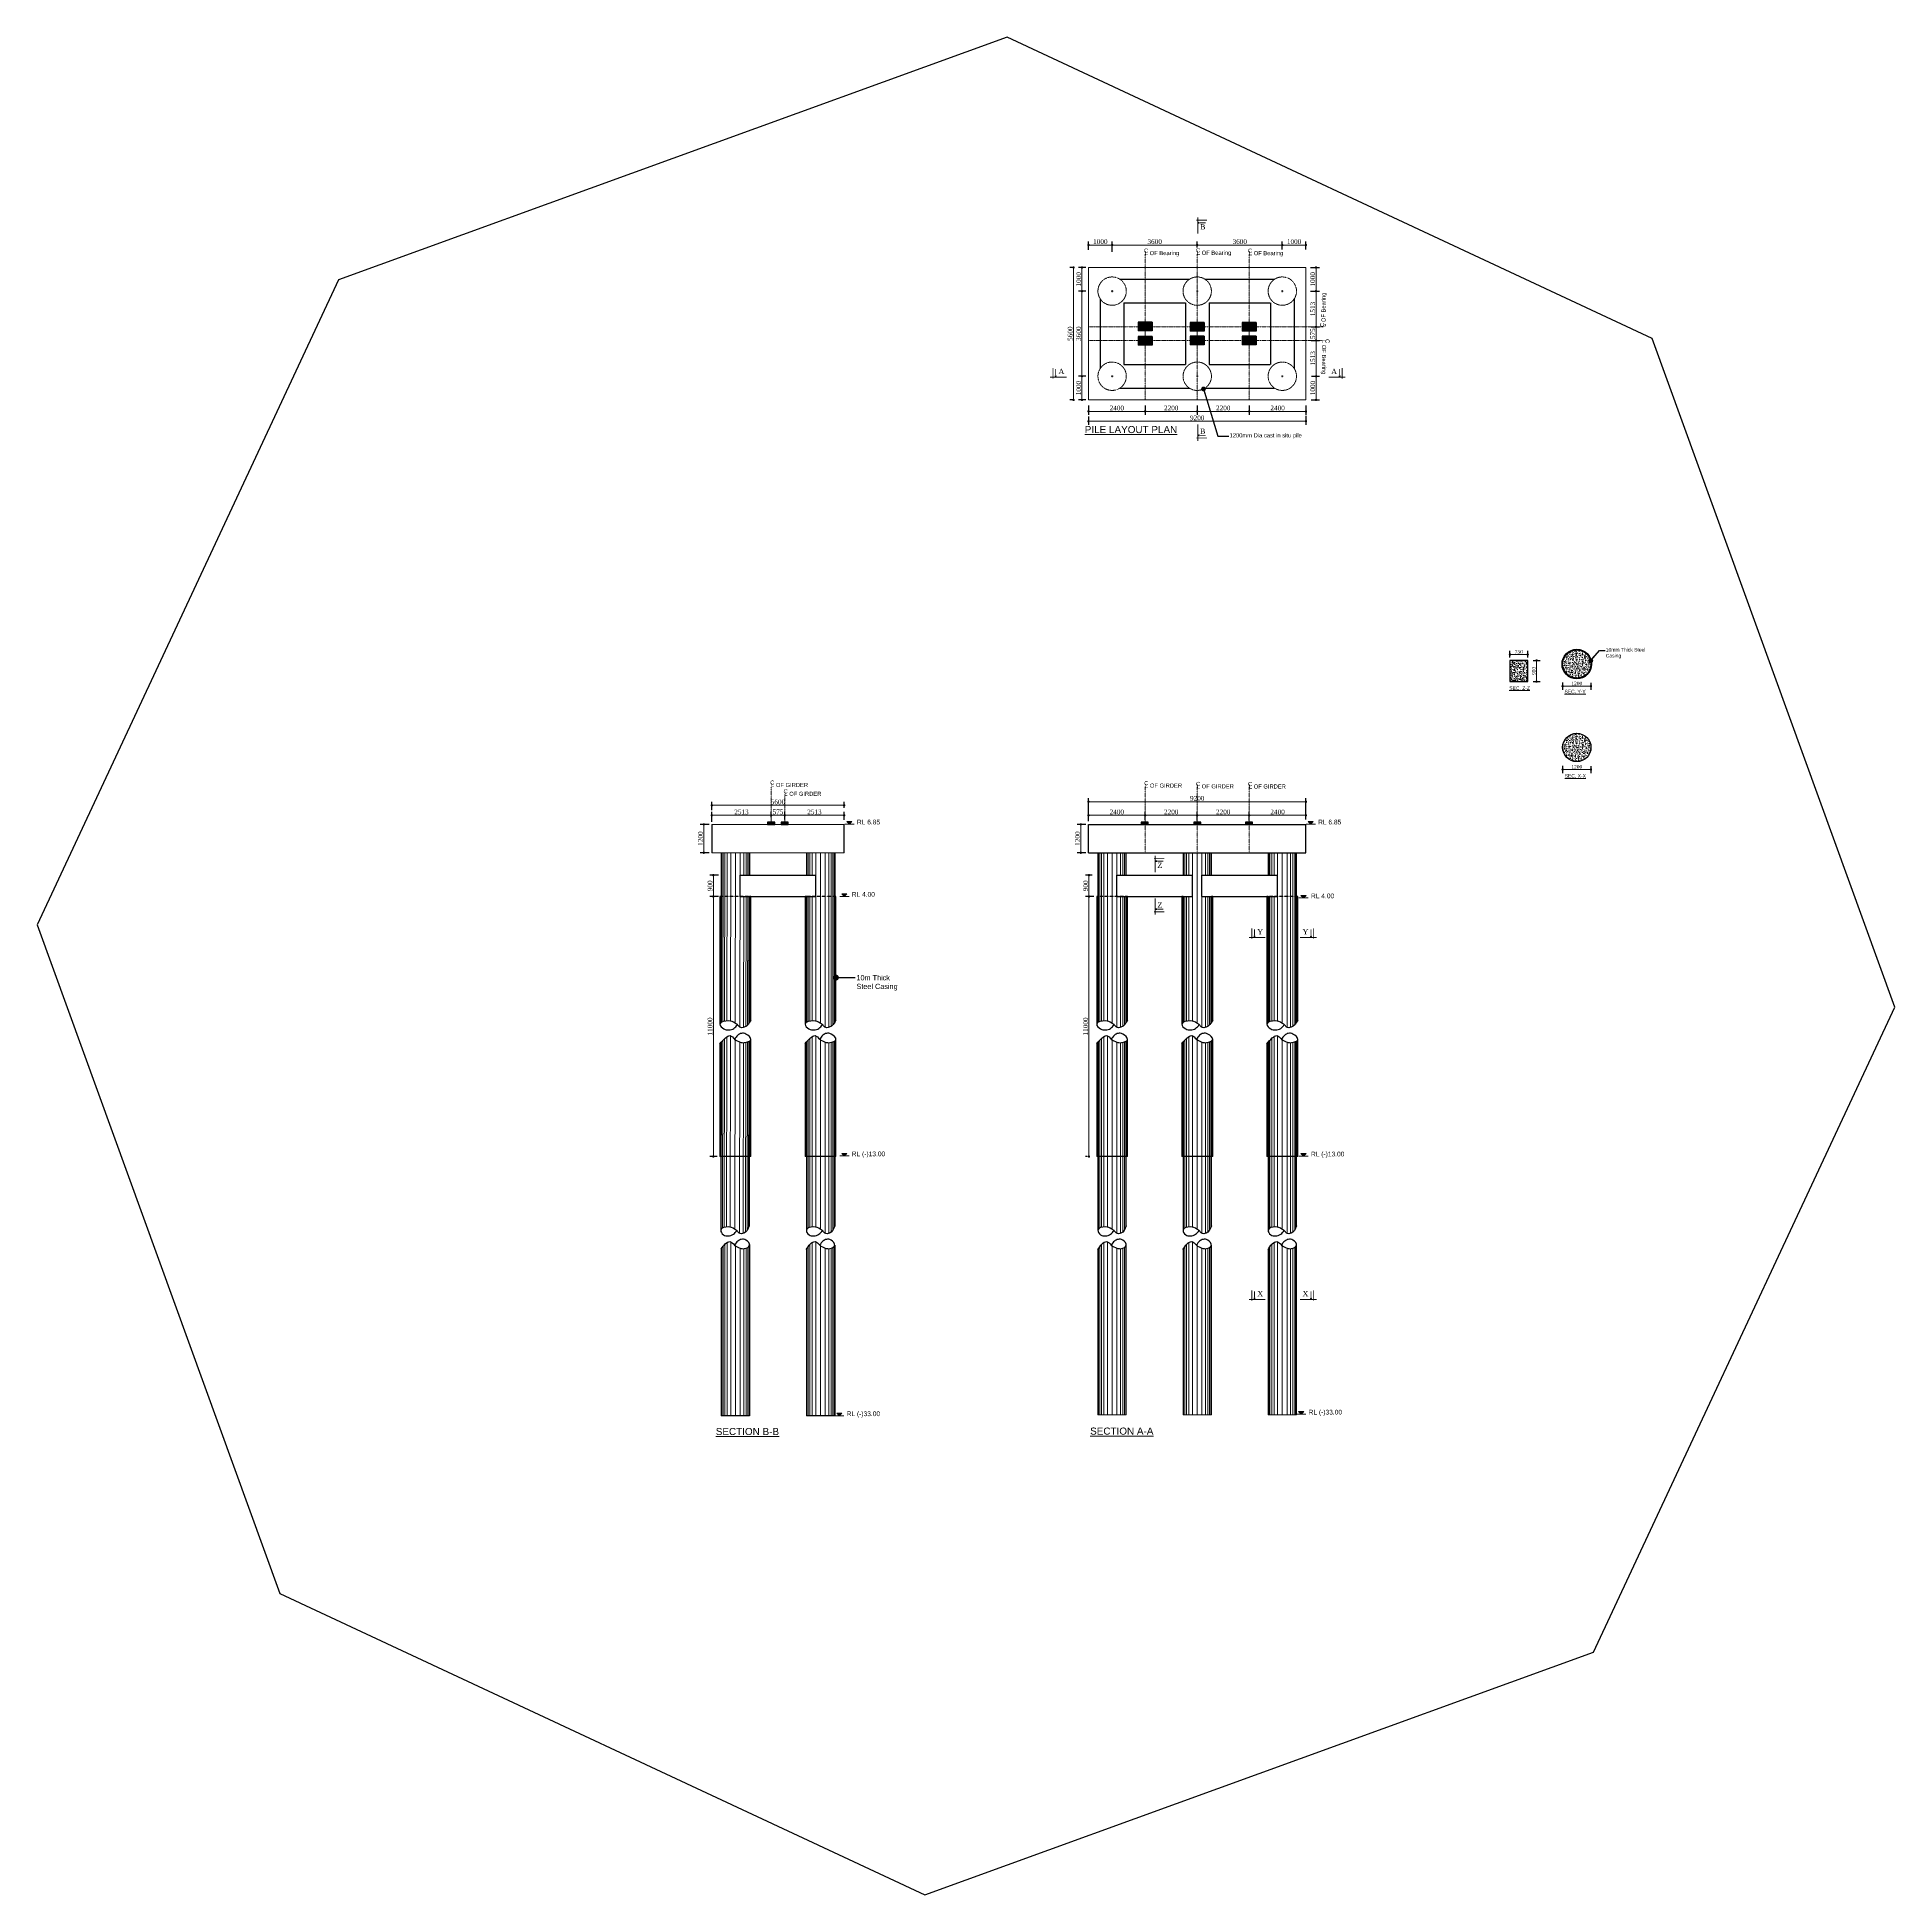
# Model space of a CAD drawing. Header units: millimetres. Extents: x -684453 to 35267, y -286696 to 273430.
# Drawn here: x -412683 to -334100, y -45434 to 33150 of the extents above; entities that cross this region are included whole.
import ezdxf

# ---------------------------------------------------------------- set-up
doc = ezdxf.new("R2010")
doc.units = ezdxf.units.MM
doc.header["$PDMODE"] = 2
for name, pattern in [('CENTER', [2, 1.25, -0.25, 0.25, -0.25]), ('DASHED', [0.75, 0.5, -0.25]), ('HIDDEN', [9.525, 6.35, -3.175])]:
    doc.linetypes.add(name, pattern=pattern)
doc.layers.get('Defpoints').update_dxf_attribs({"lineweight": 13})
for name, color, linetype, lineweight in [('Center Line', 34, 'Continuous', 15), ('dim', 4, 'Continuous', 25), ('Dimision', 4, 'Continuous', 9), ('hatch', 65, 'Continuous', 9), ('Hatching', 65, 'Continuous', 15), ('Pile', 11, 'Continuous', 15), ('Pire Line', 11, 'Continuous', 25), ('Steel Casing', 70, 'Continuous', 30), ('Text', 7, 'Continuous', 15)]:
    doc.layers.add(name, color=color, linetype=linetype, lineweight=lineweight)
doc.styles.add('ROMANS', font='arial.ttf', dxfattribs={"height": 200})
doc.styles.get("Standard").update_dxf_attribs({"font": 'times.ttf'})
doc.linetypes.add('BATTING', pattern='A,0.00254,-2.54,[134,ltypeshp.shx,S=2.54,R=0,X=-2.54,Y=0],-5.08,[134,ltypeshp.shx,S=2.54,R=180,X=2.54,Y=0],-2.54', length=10.16254)
doc.dimstyles.new('ISO-25', dxfattribs={"dimtxt": 175, "dimasz": 100, "dimexe": 65, "dimexo": 115.625, "dimgap": 40, "dimtad": 1, "dimtoh": 1, "dimdec": 0, "dimtxsty": 'Standard', "dimblk": 'DOT', "dimcen": 300, "dimclrd": 256, "dimclre": 256, "dimclrt": 256, "dimadec": 0, "dimazin": 0, "dimtfac": 1, "dimtdec": 0, "dimtix": 1, "dimtmove": 0, "dimatfit": 3, "dimldrblk": 'DOT', "dimfxl": 75, "dimlwd": -1, "dimarcsym": 0})
pattern_1 = [(50, (0, -118512.03), (182.18467, -15.939086), [19.05, -209.55]), (355, (0, -118512.03), (-35.24283, 191.05664), [15.24, -167.64]), (100.451, (15.18, -118513.36), (146.9425, 175.11669), [16.19, -178.09]), (46.1842, (0, -118461.23), (271.07904, -42.04233), [28.575, -314.325]), (96.6356, (22.6, -118464.74), (237.40423, 247.42556), [24.285, -267.135]), (351.184, (0, -118461.23), (237.4046, 247.42512), [22.86, -251.46]), (21, (25.4, -118473.93), (151.61488, -102.26552), [19.05, -209.55]), (326, (25.4, -118473.93), (61.80203, 184.18797), [15.24, -167.64]), (71.4514, (38.03, -118482.46), (213.41649, 81.92286), [16.19, -178.09]), (37.5, (0, -118512.033), (3.088603, 84.555039), [0, -165.608, 0, -170.18, 0, -168.275]), (7.5, (0, -118512.03), (66.819663, 100.180575), [0, -97.028, 0, -161.798, 0, -64.135]), (327.5, (-56.64, -118512.03), (135.590595, -5.728744), [0, -63.5, 0, -198.12, 0, -262.89]), (317.5, (-82.04, -118512.03), (148.12918, 25.42649), [0, -82.55, 0, -131.572, 0, -186.69])]

# ---------------------------------------------------------------- blocks, each defined once
blk = doc.blocks.new('_Dot')
at = {"color": 0, "linetype": 'ByBlock', "lineweight": -2}
blk.add_line((-0.5, 0), (-1, 0), dxfattribs=at)
at = {"color": 0, "linetype": 'ByBlock', "const_width": 0.5}
blk.add_lwpolyline([(-0.25, 0, 1), (0.25, 0, 1)], format="xyb", close=True, dxfattribs=at)
blk = doc.blocks.new('*D128')
at = {"layer": 'Defpoints', "color": 0, "ltscale": 3, "transparency": 16777216}
for p in [(-360011, 24357), (-360011, 24050), (-359011, 24050)]:
    blk.add_point(p, dxfattribs=at)
at = {"layer": 'Dimision', "color": 1, "lineweight": -2, "ltscale": 3, "transparency": 16777216}
for p, q in [((-360011, 24166), (-360011, 24507)), ((-359011, 24166), (-359011, 24507))]:
    blk.add_line(p, q, dxfattribs=at)
at = {"layer": 'Dimision', "ltscale": 3, "transparency": 16777216}
blk.add_line((-359111, 24357), (-359911, 24357), dxfattribs=at)
at = {"layer": 'Dimision', "ltscale": 3, "transparency": 16777216, "xscale": 100, "yscale": 100, "zscale": 100, "rotation": 180}
blk.add_blockref('_Dot', (-360011, 24357), dxfattribs=at)
at = {"layer": 'Dimision', "ltscale": 3, "transparency": 16777216, "xscale": 100, "yscale": 100, "zscale": 100}
blk.add_blockref('_Dot', (-359011, 24357), dxfattribs=at)
at = {"layer": 'Dimision', "ltscale": 3, "transparency": 16777216, "insert": (-359511, 24499), "char_height": 200, "attachment_point": 5}
blk.add_mtext('1000', dxfattribs=at)
blk = doc.blocks.new('*D129')
at = {"layer": 'Defpoints', "color": 0, "ltscale": 3, "transparency": 16777216}
for p in [(-363611, 24357), (-363611, 24210), (-360011, 24050)]:
    blk.add_point(p, dxfattribs=at)
at = {"layer": 'Dimision', "color": 1, "lineweight": -2, "ltscale": 3, "transparency": 16777216}
for p, q in [((-363611, 24326), (-363611, 24507)), ((-360011, 24166), (-360011, 24507))]:
    blk.add_line(p, q, dxfattribs=at)
at = {"layer": 'Dimision', "ltscale": 3, "transparency": 16777216}
blk.add_line((-360111, 24357), (-363511, 24357), dxfattribs=at)
at = {"layer": 'Dimision', "ltscale": 3, "transparency": 16777216, "xscale": 100, "yscale": 100, "zscale": 100, "rotation": 180}
blk.add_blockref('_Dot', (-363611, 24357), dxfattribs=at)
at = {"layer": 'Dimision', "ltscale": 3, "transparency": 16777216, "xscale": 100, "yscale": 100, "zscale": 100}
blk.add_blockref('_Dot', (-360011, 24357), dxfattribs=at)
at = {"layer": 'Dimision', "ltscale": 3, "transparency": 16777216, "insert": (-361811, 24499), "char_height": 200, "attachment_point": 5}
blk.add_mtext('3600', dxfattribs=at)
blk = doc.blocks.new('*D132')
at = {"layer": 'Defpoints', "color": 0, "ltscale": 3, "transparency": 16777216}
for p in [(-367210, 24357), (-367210, 23958), (-363611, 24129)]:
    blk.add_point(p, dxfattribs=at)
at = {"layer": 'Dimision', "color": 1, "lineweight": -2, "ltscale": 3, "transparency": 16777216}
for p, q in [((-367210, 24074), (-367210, 24507)), ((-363611, 24245), (-363611, 24507))]:
    blk.add_line(p, q, dxfattribs=at)
at = {"layer": 'Dimision', "ltscale": 3, "transparency": 16777216}
blk.add_line((-363711, 24357), (-367110, 24357), dxfattribs=at)
at = {"layer": 'Dimision', "ltscale": 3, "transparency": 16777216, "xscale": 100, "yscale": 100, "zscale": 100, "rotation": 180}
blk.add_blockref('_Dot', (-367210, 24357), dxfattribs=at)
at = {"layer": 'Dimision', "ltscale": 3, "transparency": 16777216, "xscale": 100, "yscale": 100, "zscale": 100}
blk.add_blockref('_Dot', (-363611, 24357), dxfattribs=at)
at = {"layer": 'Dimision', "ltscale": 3, "transparency": 16777216, "insert": (-365410, 24499), "char_height": 200, "attachment_point": 5}
blk.add_mtext('3600', dxfattribs=at)
blk = doc.blocks.new('*D133')
at = {"layer": 'Defpoints', "color": 0, "ltscale": 3, "transparency": 16777216}
for p in [(-368211, 24357), (-368211, 24033), (-367210, 23958)]:
    blk.add_point(p, dxfattribs=at)
at = {"layer": 'Dimision', "color": 1, "lineweight": -2, "ltscale": 3, "transparency": 16777216}
for p, q in [((-368211, 24148), (-368211, 24507)), ((-367210, 24074), (-367210, 24507))]:
    blk.add_line(p, q, dxfattribs=at)
at = {"layer": 'Dimision', "ltscale": 3, "transparency": 16777216}
blk.add_line((-367310, 24357), (-368111, 24357), dxfattribs=at)
at = {"layer": 'Dimision', "ltscale": 3, "transparency": 16777216, "xscale": 100, "yscale": 100, "zscale": 100, "rotation": 180}
blk.add_blockref('_Dot', (-368211, 24357), dxfattribs=at)
at = {"layer": 'Dimision', "ltscale": 3, "transparency": 16777216, "xscale": 100, "yscale": 100, "zscale": 100}
blk.add_blockref('_Dot', (-367210, 24357), dxfattribs=at)
at = {"layer": 'Dimision', "ltscale": 3, "transparency": 16777216, "insert": (-367710, 24499), "char_height": 200, "attachment_point": 5}
blk.add_mtext('1000', dxfattribs=at)
blk = doc.blocks.new('*D134')
at = {"layer": 'Defpoints', "color": 0, "ltscale": 3, "transparency": 16777216}
for p in [(-368211, 23406), (-368488, 22406), (-368211, 22406)]:
    blk.add_point(p, dxfattribs=at)
at = {"layer": 'Dimision', "color": 1, "lineweight": -2, "ltscale": 3, "transparency": 16777216}
for p, q in [((-368326, 23406), (-368638, 23406)), ((-368326, 22406), (-368638, 22406))]:
    blk.add_line(p, q, dxfattribs=at)
at = {"layer": 'Dimision', "ltscale": 3, "transparency": 16777216}
blk.add_line((-368488, 23306), (-368488, 22506), dxfattribs=at)
at = {"layer": 'Dimision', "ltscale": 3, "transparency": 16777216, "xscale": 100, "yscale": 100, "zscale": 100}
for p, rotation in [((-368488, 23406), 90), ((-368488, 22406), 270)]:
    blk.add_blockref('_Dot', p, dxfattribs=dict(at, rotation=rotation))
at = {"layer": 'Dimision', "ltscale": 3, "transparency": 16777216, "insert": (-368629, 22906), "char_height": 200, "attachment_point": 5, "rotation": 90}
blk.add_mtext('1000', dxfattribs=at)
blk = doc.blocks.new('*D135')
at = {"layer": 'Defpoints', "color": 0, "ltscale": 3, "transparency": 16777216}
for p in [(-368211, 22406), (-368488, 18806), (-368211, 18806)]:
    blk.add_point(p, dxfattribs=at)
at = {"layer": 'Dimision', "color": 1, "lineweight": -2, "ltscale": 3, "transparency": 16777216}
for p, q in [((-368326, 22406), (-368638, 22406)), ((-368326, 18806), (-368638, 18806))]:
    blk.add_line(p, q, dxfattribs=at)
at = {"layer": 'Dimision', "ltscale": 3, "transparency": 16777216}
blk.add_line((-368488, 22306), (-368488, 18906), dxfattribs=at)
at = {"layer": 'Dimision', "ltscale": 3, "transparency": 16777216, "xscale": 100, "yscale": 100, "zscale": 100}
for p, rotation in [((-368488, 22406), 90), ((-368488, 18806), 270)]:
    blk.add_blockref('_Dot', p, dxfattribs=dict(at, rotation=rotation))
at = {"layer": 'Dimision', "ltscale": 3, "transparency": 16777216, "insert": (-368629, 20606), "char_height": 200, "attachment_point": 5, "rotation": 90}
blk.add_mtext('3600', dxfattribs=at)
blk = doc.blocks.new('*D182')
at = {"layer": 'Defpoints', "color": 0, "ltscale": 3, "transparency": 16777216}
for p in [(-368211, 18806), (-368488, 17806), (-368211, 17806)]:
    blk.add_point(p, dxfattribs=at)
at = {"layer": 'Dimision', "color": 1, "lineweight": -2, "ltscale": 3, "transparency": 16777216}
for p, q in [((-368326, 18806), (-368638, 18806)), ((-368326, 17806), (-368638, 17806))]:
    blk.add_line(p, q, dxfattribs=at)
at = {"layer": 'Dimision', "ltscale": 3, "transparency": 16777216}
blk.add_line((-368488, 18706), (-368488, 17906), dxfattribs=at)
at = {"layer": 'Dimision', "ltscale": 3, "transparency": 16777216, "xscale": 100, "yscale": 100, "zscale": 100}
for p, rotation in [((-368488, 18806), 90), ((-368488, 17806), 270)]:
    blk.add_blockref('_Dot', p, dxfattribs=dict(at, rotation=rotation))
at = {"layer": 'Dimision', "ltscale": 3, "transparency": 16777216, "insert": (-368629, 18306), "char_height": 200, "attachment_point": 5, "rotation": 90}
blk.add_mtext('1000', dxfattribs=at)
blk = doc.blocks.new('*D136')
at = {"layer": 'Defpoints', "color": 0, "ltscale": 3, "transparency": 16777216}
for p in [(-368211, 17691), (-365811, 17691), (-365811, 17319)]:
    blk.add_point(p, dxfattribs=at)
at = {"layer": 'Dimision', "color": 1, "lineweight": -2, "ltscale": 3, "transparency": 16777216}
for p, q in [((-368211, 17575), (-368211, 17169)), ((-365811, 17575), (-365811, 17169))]:
    blk.add_line(p, q, dxfattribs=at)
at = {"layer": 'Dimision', "ltscale": 3, "transparency": 16777216}
blk.add_line((-368111, 17319), (-365911, 17319), dxfattribs=at)
at = {"layer": 'Dimision', "ltscale": 3, "transparency": 16777216, "xscale": 100, "yscale": 100, "zscale": 100, "rotation": 180}
blk.add_blockref('_Dot', (-368211, 17319), dxfattribs=at)
at = {"layer": 'Dimision', "ltscale": 3, "transparency": 16777216, "xscale": 100, "yscale": 100, "zscale": 100}
blk.add_blockref('_Dot', (-365811, 17319), dxfattribs=at)
at = {"layer": 'Dimision', "ltscale": 3, "transparency": 16777216, "insert": (-367011, 17461), "char_height": 200, "attachment_point": 5}
blk.add_mtext('2400', dxfattribs=at)
blk = doc.blocks.new('*D137')
at = {"layer": 'Defpoints', "color": 0, "ltscale": 3, "transparency": 16777216}
for p in [(-365811, 17575), (-363611, 17691), (-363611, 17319)]:
    blk.add_point(p, dxfattribs=at)
at = {"layer": 'Dimision', "color": 1, "lineweight": -2, "ltscale": 3, "transparency": 16777216}
for p, q in [((-365811, 17460), (-365811, 17169)), ((-363611, 17575), (-363611, 17169))]:
    blk.add_line(p, q, dxfattribs=at)
at = {"layer": 'Dimision', "ltscale": 3, "transparency": 16777216}
blk.add_line((-365711, 17319), (-363711, 17319), dxfattribs=at)
at = {"layer": 'Dimision', "ltscale": 3, "transparency": 16777216, "xscale": 100, "yscale": 100, "zscale": 100, "rotation": 180}
blk.add_blockref('_Dot', (-365811, 17319), dxfattribs=at)
at = {"layer": 'Dimision', "ltscale": 3, "transparency": 16777216, "xscale": 100, "yscale": 100, "zscale": 100}
blk.add_blockref('_Dot', (-363611, 17319), dxfattribs=at)
at = {"layer": 'Dimision', "ltscale": 3, "transparency": 16777216, "insert": (-364711, 17461), "char_height": 200, "attachment_point": 5}
blk.add_mtext('2200', dxfattribs=at)
blk = doc.blocks.new('*D138')
at = {"layer": 'Defpoints', "color": 0, "ltscale": 3, "transparency": 16777216}
for p in [(-363611, 17691), (-361411, 17691), (-361411, 17319)]:
    blk.add_point(p, dxfattribs=at)
at = {"layer": 'Dimision', "color": 1, "lineweight": -2, "ltscale": 3, "transparency": 16777216}
for p, q in [((-363611, 17575), (-363611, 17169)), ((-361411, 17575), (-361411, 17169))]:
    blk.add_line(p, q, dxfattribs=at)
at = {"layer": 'Dimision', "ltscale": 3, "transparency": 16777216}
blk.add_line((-363511, 17319), (-361511, 17319), dxfattribs=at)
at = {"layer": 'Dimision', "ltscale": 3, "transparency": 16777216, "xscale": 100, "yscale": 100, "zscale": 100, "rotation": 180}
blk.add_blockref('_Dot', (-363611, 17319), dxfattribs=at)
at = {"layer": 'Dimision', "ltscale": 3, "transparency": 16777216, "xscale": 100, "yscale": 100, "zscale": 100}
blk.add_blockref('_Dot', (-361411, 17319), dxfattribs=at)
at = {"layer": 'Dimision', "ltscale": 3, "transparency": 16777216, "insert": (-362511, 17461), "char_height": 200, "attachment_point": 5}
blk.add_mtext('2200', dxfattribs=at)
blk = doc.blocks.new('*D139')
at = {"layer": 'Defpoints', "color": 0, "ltscale": 3, "transparency": 16777216}
for p in [(-361411, 17691), (-359011, 17691), (-359011, 17319)]:
    blk.add_point(p, dxfattribs=at)
at = {"layer": 'Dimision', "color": 1, "lineweight": -2, "ltscale": 3, "transparency": 16777216}
for p, q in [((-361411, 17575), (-361411, 17169)), ((-359011, 17575), (-359011, 17169))]:
    blk.add_line(p, q, dxfattribs=at)
at = {"layer": 'Dimision', "ltscale": 3, "transparency": 16777216}
blk.add_line((-361311, 17319), (-359111, 17319), dxfattribs=at)
at = {"layer": 'Dimision', "ltscale": 3, "transparency": 16777216, "xscale": 100, "yscale": 100, "zscale": 100, "rotation": 180}
blk.add_blockref('_Dot', (-361411, 17319), dxfattribs=at)
at = {"layer": 'Dimision', "ltscale": 3, "transparency": 16777216, "xscale": 100, "yscale": 100, "zscale": 100}
blk.add_blockref('_Dot', (-359011, 17319), dxfattribs=at)
at = {"layer": 'Dimision', "ltscale": 3, "transparency": 16777216, "insert": (-360211, 17461), "char_height": 200, "attachment_point": 5}
blk.add_mtext('2400', dxfattribs=at)
blk = doc.blocks.new('*D142')
at = {"layer": 'Defpoints', "color": 0, "ltscale": 3, "transparency": 16777216}
for p in [(-368211, 17221), (-368211, 16903), (-359011, 17254)]:
    blk.add_point(p, dxfattribs=at)
at = {"layer": 'Dimision', "color": 1, "lineweight": -2, "ltscale": 3, "transparency": 16777216}
for p, q in [((-368211, 17105), (-368211, 16753)), ((-359011, 17138), (-359011, 16753))]:
    blk.add_line(p, q, dxfattribs=at)
at = {"layer": 'Dimision', "ltscale": 3, "transparency": 16777216}
blk.add_line((-359111, 16903), (-368111, 16903), dxfattribs=at)
at = {"layer": 'Dimision', "ltscale": 3, "transparency": 16777216, "xscale": 100, "yscale": 100, "zscale": 100, "rotation": 180}
blk.add_blockref('_Dot', (-368211, 16903), dxfattribs=at)
at = {"layer": 'Dimision', "ltscale": 3, "transparency": 16777216, "xscale": 100, "yscale": 100, "zscale": 100}
blk.add_blockref('_Dot', (-359011, 16903), dxfattribs=at)
at = {"layer": 'Dimision', "ltscale": 3, "transparency": 16777216, "insert": (-363611, 17045), "char_height": 200, "attachment_point": 5}
blk.add_mtext('9200', dxfattribs=at)
blk = doc.blocks.new('*D143')
at = {"layer": 'Defpoints', "color": 0, "ltscale": 3, "transparency": 16777216}
for p in [(-368843, 23406), (-368698, 23406), (-368698, 17806)]:
    blk.add_point(p, dxfattribs=at)
at = {"layer": 'Dimision', "color": 1, "lineweight": -2, "ltscale": 3, "transparency": 16777216}
for p, q in [((-368813, 23406), (-368993, 23406)), ((-368813, 17806), (-368993, 17806))]:
    blk.add_line(p, q, dxfattribs=at)
at = {"layer": 'Dimision', "ltscale": 3, "transparency": 16777216}
blk.add_line((-368843, 17906), (-368843, 23306), dxfattribs=at)
at = {"layer": 'Dimision', "ltscale": 3, "transparency": 16777216, "xscale": 100, "yscale": 100, "zscale": 100}
for p, rotation in [((-368843, 23406), 90), ((-368843, 17806), 270)]:
    blk.add_blockref('_Dot', p, dxfattribs=dict(at, rotation=rotation))
at = {"layer": 'Dimision', "ltscale": 3, "transparency": 16777216, "insert": (-368984, 20606), "char_height": 200, "attachment_point": 5, "rotation": 90}
blk.add_mtext('5600', dxfattribs=at)
blk = doc.blocks.new('*D184')
at = {"layer": 'Defpoints', "color": 0, "ltscale": 3, "transparency": 16777216}
for p in [(-368534, -151), (-368211, -151), (-368211, -1351)]:
    blk.add_point(p, dxfattribs=at)
at = {"layer": 'Dimision', "color": 1, "lineweight": -2, "ltscale": 3, "transparency": 16777216}
for p, q in [((-368326, -151), (-368684, -151)), ((-368326, -1351), (-368684, -1351))]:
    blk.add_line(p, q, dxfattribs=at)
at = {"layer": 'Dimision', "ltscale": 3, "transparency": 16777216}
blk.add_line((-368534, -1251), (-368534, -251), dxfattribs=at)
at = {"layer": 'Dimision', "ltscale": 3, "transparency": 16777216, "xscale": 100, "yscale": 100, "zscale": 100}
for p, rotation in [((-368534, -151), 90), ((-368534, -1351), 270)]:
    blk.add_blockref('_Dot', p, dxfattribs=dict(at, rotation=rotation))
at = {"layer": 'Dimision', "ltscale": 3, "transparency": 16777216, "insert": (-368675, -751), "char_height": 200, "attachment_point": 5, "rotation": 90}
blk.add_mtext('1200', dxfattribs=at)
blk = doc.blocks.new('*D144')
at = {"layer": 'Defpoints', "color": 0, "ltscale": 3, "transparency": 16777216}
for p in [(-367935, -2301), (-368191, -3201), (-367935, -3201)]:
    blk.add_point(p, dxfattribs=at)
at = {"layer": 'Dimision', "color": 1, "lineweight": -2, "ltscale": 3, "transparency": 16777216}
for p, q in [((-368050, -2301), (-368341, -2301)), ((-368050, -3201), (-368341, -3201))]:
    blk.add_line(p, q, dxfattribs=at)
at = {"layer": 'Dimision', "ltscale": 3, "transparency": 16777216}
blk.add_line((-368191, -2401), (-368191, -3101), dxfattribs=at)
at = {"layer": 'Dimision', "ltscale": 3, "transparency": 16777216, "xscale": 100, "yscale": 100, "zscale": 100}
for p, rotation in [((-368191, -2301), 90), ((-368191, -3201), 270)]:
    blk.add_blockref('_Dot', p, dxfattribs=dict(at, rotation=rotation))
at = {"layer": 'Dimision', "ltscale": 3, "transparency": 16777216, "insert": (-368333, -2751), "char_height": 200, "attachment_point": 5, "rotation": 90}
blk.add_mtext('900', dxfattribs=at)
blk = doc.blocks.new('*D140')
at = {"layer": 'Defpoints', "color": 0, "ltscale": 3, "transparency": 16777216}
for p in [(-349516, 6788), (-349516, 5888), (-349254, 5888)]:
    blk.add_point(p, dxfattribs=at)
at = {"layer": 'Dimision', "color": 1, "lineweight": -2, "ltscale": 3, "transparency": 16777216}
for p, q in [((-349400, 6788), (-349104, 6788)), ((-349400, 5888), (-349104, 5888))]:
    blk.add_line(p, q, dxfattribs=at)
at = {"layer": 'Dimision', "ltscale": 3, "transparency": 16777216}
blk.add_line((-349254, 6688), (-349254, 5988), dxfattribs=at)
at = {"layer": 'Dimision', "ltscale": 3, "transparency": 16777216, "xscale": 100, "yscale": 100, "zscale": 100}
for p, rotation in [((-349254, 6788), 90), ((-349254, 5888), 270)]:
    blk.add_blockref('_Dot', p, dxfattribs=dict(at, rotation=rotation))
at = {"layer": 'Dimision', "ltscale": 3, "transparency": 16777216, "insert": (-349370, 6338), "char_height": 150, "attachment_point": 5, "rotation": 90}
blk.add_mtext('900', dxfattribs=at)
blk = doc.blocks.new('*D183')
at = {"layer": 'Defpoints', "color": 0, "ltscale": 3, "transparency": 16777216}
for p in [(-350381, 7034), (-350381, 6788), (-349631, 6788)]:
    blk.add_point(p, dxfattribs=at)
at = {"layer": 'Dimision', "color": 1, "lineweight": -2, "ltscale": 3, "transparency": 16777216}
for p, q in [((-350381, 6904), (-350381, 7184)), ((-349631, 6904), (-349631, 7184))]:
    blk.add_line(p, q, dxfattribs=at)
at = {"layer": 'Dimision', "ltscale": 3, "transparency": 16777216}
blk.add_line((-349731, 7034), (-350281, 7034), dxfattribs=at)
at = {"layer": 'Dimision', "ltscale": 3, "transparency": 16777216, "xscale": 100, "yscale": 100, "zscale": 100, "rotation": 180}
blk.add_blockref('_Dot', (-350381, 7034), dxfattribs=at)
at = {"layer": 'Dimision', "ltscale": 3, "transparency": 16777216, "xscale": 100, "yscale": 100, "zscale": 100}
blk.add_blockref('_Dot', (-349631, 7034), dxfattribs=at)
at = {"layer": 'Dimision', "ltscale": 3, "transparency": 16777216, "insert": (-350006, 7151), "char_height": 150, "attachment_point": 5}
blk.add_mtext('750', dxfattribs=at)
blk = doc.blocks.new('*D141')
at = {"layer": 'Defpoints', "color": 0, "ltscale": 3, "transparency": 16777216}
for p in [(-348154, 5971), (-348154, 5694), (-346954, 5951)]:
    blk.add_point(p, dxfattribs=at)
at = {"layer": 'Dimision', "color": 1, "lineweight": -2, "ltscale": 3, "transparency": 16777216}
for p, q in [((-348154, 5855), (-348154, 5544)), ((-346954, 5836), (-346954, 5544))]:
    blk.add_line(p, q, dxfattribs=at)
at = {"layer": 'Dimision', "ltscale": 3, "transparency": 16777216}
blk.add_line((-347054, 5694), (-348054, 5694), dxfattribs=at)
at = {"layer": 'Dimision', "ltscale": 3, "transparency": 16777216, "xscale": 100, "yscale": 100, "zscale": 100, "rotation": 180}
blk.add_blockref('_Dot', (-348154, 5694), dxfattribs=at)
at = {"layer": 'Dimision', "ltscale": 3, "transparency": 16777216, "xscale": 100, "yscale": 100, "zscale": 100}
blk.add_blockref('_Dot', (-346954, 5694), dxfattribs=at)
at = {"layer": 'Dimision', "ltscale": 3, "transparency": 16777216, "insert": (-347554, 5810), "char_height": 150, "attachment_point": 5}
blk.add_mtext('1200', dxfattribs=at)
blk = doc.blocks.new('*D130')
at = {"layer": 'Defpoints', "color": 0, "ltscale": 3, "transparency": 16777216}
for p in [(-384482, -151), (-384145, -151), (-384145, -1351)]:
    blk.add_point(p, dxfattribs=at)
at = {"layer": 'Dimision', "color": 1, "lineweight": -2, "ltscale": 3, "transparency": 16777216}
for p, q in [((-384261, -151), (-384632, -151)), ((-384261, -1351), (-384632, -1351))]:
    blk.add_line(p, q, dxfattribs=at)
at = {"layer": 'Dimision', "ltscale": 3, "transparency": 16777216}
blk.add_line((-384482, -1251), (-384482, -251), dxfattribs=at)
at = {"layer": 'Dimision', "ltscale": 3, "transparency": 16777216, "xscale": 100, "yscale": 100, "zscale": 100}
for p, rotation in [((-384482, -151), 90), ((-384482, -1351), 270)]:
    blk.add_blockref('_Dot', p, dxfattribs=dict(at, rotation=rotation))
at = {"layer": 'Dimision', "ltscale": 3, "transparency": 16777216, "insert": (-384624, -751), "char_height": 200, "attachment_point": 5, "rotation": 90}
blk.add_mtext('1200', dxfattribs=at)
blk = doc.blocks.new('*D131')
at = {"layer": 'Defpoints', "color": 0, "ltscale": 3, "transparency": 16777216}
for p in [(-383745, -2301), (-384079, -3201), (-383745, -3201)]:
    blk.add_point(p, dxfattribs=at)
at = {"layer": 'Dimision', "color": 1, "lineweight": -2, "ltscale": 3, "transparency": 16777216}
for p, q in [((-383861, -2301), (-384229, -2301)), ((-383861, -3201), (-384229, -3201))]:
    blk.add_line(p, q, dxfattribs=at)
at = {"layer": 'Dimision', "ltscale": 3, "transparency": 16777216}
blk.add_line((-384079, -2401), (-384079, -3101), dxfattribs=at)
at = {"layer": 'Dimision', "ltscale": 3, "transparency": 16777216, "xscale": 100, "yscale": 100, "zscale": 100}
for p, rotation in [((-384079, -2301), 90), ((-384079, -3201), 270)]:
    blk.add_blockref('_Dot', p, dxfattribs=dict(at, rotation=rotation))
at = {"layer": 'Dimision', "ltscale": 3, "transparency": 16777216, "insert": (-384221, -2751), "char_height": 200, "attachment_point": 5, "rotation": 90}
blk.add_mtext('900', dxfattribs=at)
blk = doc.blocks.new('*D145')
at = {"layer": 'Defpoints', "color": 0, "ltscale": 3, "transparency": 16777216}
for p in [(-384079, -3201), (-383916, -3201), (-383798, -14201)]:
    blk.add_point(p, dxfattribs=at)
at = {"layer": 'Dimision', "color": 1, "lineweight": -2, "ltscale": 3, "transparency": 16777216}
for p, q in [((-384032, -3201), (-384229, -3201)), ((-383914, -14201), (-384229, -14201))]:
    blk.add_line(p, q, dxfattribs=at)
at = {"layer": 'Dimision', "ltscale": 3, "transparency": 16777216}
blk.add_line((-384079, -14101), (-384079, -3301), dxfattribs=at)
at = {"layer": 'Dimision', "ltscale": 3, "transparency": 16777216, "xscale": 100, "yscale": 100, "zscale": 100}
for p, rotation in [((-384079, -3201), 90), ((-384079, -14201), 270)]:
    blk.add_blockref('_Dot', p, dxfattribs=dict(at, rotation=rotation))
at = {"layer": 'Dimision', "ltscale": 3, "transparency": 16777216, "insert": (-384221, -8701), "char_height": 200, "attachment_point": 5, "rotation": 90}
blk.add_mtext('11000', dxfattribs=at)
blk = doc.blocks.new('*D146')
at = {"layer": 'Defpoints', "color": 0, "ltscale": 3, "transparency": 16777216}
for p in [(-367864, -3201), (-368193, -14201), (-368147, -14201)]:
    blk.add_point(p, dxfattribs=at)
at = {"layer": 'Dimision', "color": 1, "lineweight": -2, "ltscale": 3, "transparency": 16777216}
for p, q in [((-367979, -3201), (-368343, -3201)), ((-368263, -14201), (-368343, -14201))]:
    blk.add_line(p, q, dxfattribs=at)
at = {"layer": 'Dimision', "ltscale": 3, "transparency": 16777216}
blk.add_line((-368193, -3301), (-368193, -14101), dxfattribs=at)
at = {"layer": 'Dimision', "ltscale": 3, "transparency": 16777216, "xscale": 100, "yscale": 100, "zscale": 100}
for p, rotation in [((-368193, -3201), 90), ((-368193, -14201), 270)]:
    blk.add_blockref('_Dot', p, dxfattribs=dict(at, rotation=rotation))
at = {"layer": 'Dimision', "ltscale": 3, "transparency": 16777216, "insert": (-368334, -8701), "char_height": 200, "attachment_point": 5, "rotation": 90}
blk.add_mtext('11000', dxfattribs=at)
blk = doc.blocks.new('*D149')
at = {"layer": 'Defpoints', "color": 0, "ltscale": 3, "transparency": 16777216}
for p in [(-358906, 20319), (-358582, 20319), (-358894, 18806)]:
    blk.add_point(p, dxfattribs=at)
at = {"layer": 'Dimision', "color": 1, "lineweight": -2, "ltscale": 3, "transparency": 16777216}
for p, q in [((-358790, 20319), (-358432, 20319)), ((-358779, 18806), (-358432, 18806))]:
    blk.add_line(p, q, dxfattribs=at)
at = {"layer": 'Dimision', "ltscale": 3, "transparency": 16777216}
blk.add_line((-358582, 18906), (-358582, 20219), dxfattribs=at)
at = {"layer": 'Dimision', "ltscale": 3, "transparency": 16777216, "xscale": 100, "yscale": 100, "zscale": 100}
for p, rotation in [((-358582, 20319), 90), ((-358582, 18806), 270)]:
    blk.add_blockref('_Dot', p, dxfattribs=dict(at, rotation=rotation))
at = {"layer": 'Dimision', "ltscale": 3, "transparency": 16777216, "insert": (-358724, 19563), "char_height": 200, "attachment_point": 5, "rotation": 90}
blk.add_mtext('1513', dxfattribs=at)
blk = doc.blocks.new('*D147')
at = {"layer": 'Defpoints', "color": 0, "ltscale": 3, "transparency": 16777216}
for p in [(-358912, 20894), (-358582, 20894), (-358906, 20319)]:
    blk.add_point(p, dxfattribs=at)
at = {"layer": 'Dimision', "color": 1, "lineweight": -2, "ltscale": 3, "transparency": 16777216}
for p, q in [((-358796, 20894), (-358432, 20894)), ((-358790, 20319), (-358432, 20319))]:
    blk.add_line(p, q, dxfattribs=at)
at = {"layer": 'Dimision', "ltscale": 3, "transparency": 16777216}
blk.add_line((-358582, 20419), (-358582, 20794), dxfattribs=at)
at = {"layer": 'Dimision', "ltscale": 3, "transparency": 16777216, "xscale": 100, "yscale": 100, "zscale": 100}
for p, rotation in [((-358582, 20894), 90), ((-358582, 20319), 270)]:
    blk.add_blockref('_Dot', p, dxfattribs=dict(at, rotation=rotation))
at = {"layer": 'Dimision', "ltscale": 3, "transparency": 16777216, "insert": (-358724, 20606), "char_height": 200, "attachment_point": 5, "rotation": 90}
blk.add_mtext('575', dxfattribs=at)
blk = doc.blocks.new('*D148')
at = {"layer": 'Defpoints', "color": 0, "ltscale": 3, "transparency": 16777216}
for p in [(-358934, 22406), (-358583, 22406), (-358912, 20894)]:
    blk.add_point(p, dxfattribs=at)
at = {"layer": 'Dimision', "color": 1, "lineweight": -2, "ltscale": 3, "transparency": 16777216}
for p, q in [((-358819, 22406), (-358433, 22406)), ((-358796, 20894), (-358433, 20894))]:
    blk.add_line(p, q, dxfattribs=at)
at = {"layer": 'Dimision', "ltscale": 3, "transparency": 16777216}
blk.add_line((-358583, 20994), (-358583, 22306), dxfattribs=at)
at = {"layer": 'Dimision', "ltscale": 3, "transparency": 16777216, "xscale": 100, "yscale": 100, "zscale": 100}
for p, rotation in [((-358583, 22406), 90), ((-358583, 20894), 270)]:
    blk.add_blockref('_Dot', p, dxfattribs=dict(at, rotation=rotation))
at = {"layer": 'Dimision', "ltscale": 3, "transparency": 16777216, "insert": (-358724, 21650), "char_height": 200, "attachment_point": 5, "rotation": 90}
blk.add_mtext('1513', dxfattribs=at)
blk = doc.blocks.new('*D162')
at = {"layer": 'Defpoints', "color": 0, "ltscale": 3, "transparency": 16777216}
for p in [(-358894, 18806), (-358913, 17806), (-358582, 17806)]:
    blk.add_point(p, dxfattribs=at)
at = {"layer": 'Dimision', "color": 1, "lineweight": -2, "ltscale": 3, "transparency": 16777216}
for p, q in [((-358779, 18806), (-358432, 18806)), ((-358797, 17806), (-358432, 17806))]:
    blk.add_line(p, q, dxfattribs=at)
at = {"layer": 'Dimision', "ltscale": 3, "transparency": 16777216}
blk.add_line((-358582, 18706), (-358582, 17906), dxfattribs=at)
at = {"layer": 'Dimision', "ltscale": 3, "transparency": 16777216, "xscale": 100, "yscale": 100, "zscale": 100}
for p, rotation in [((-358582, 18806), 90), ((-358582, 17806), 270)]:
    blk.add_blockref('_Dot', p, dxfattribs=dict(at, rotation=rotation))
at = {"layer": 'Dimision', "ltscale": 3, "transparency": 16777216, "insert": (-358724, 18306), "char_height": 200, "attachment_point": 5, "rotation": 90}
blk.add_mtext('1000', dxfattribs=at)
blk = doc.blocks.new('*D163')
at = {"layer": 'Defpoints', "color": 0, "ltscale": 3, "transparency": 16777216}
for p in [(-358940, 23406), (-358582, 23406), (-358934, 22406)]:
    blk.add_point(p, dxfattribs=at)
at = {"layer": 'Dimision', "color": 1, "lineweight": -2, "ltscale": 3, "transparency": 16777216}
for p, q in [((-358824, 23406), (-358432, 23406)), ((-358819, 22406), (-358432, 22406))]:
    blk.add_line(p, q, dxfattribs=at)
at = {"layer": 'Dimision', "ltscale": 3, "transparency": 16777216}
blk.add_line((-358582, 22506), (-358582, 23306), dxfattribs=at)
at = {"layer": 'Dimision', "ltscale": 3, "transparency": 16777216, "xscale": 100, "yscale": 100, "zscale": 100}
for p, rotation in [((-358582, 23406), 90), ((-358582, 22406), 270)]:
    blk.add_blockref('_Dot', p, dxfattribs=dict(at, rotation=rotation))
at = {"layer": 'Dimision', "ltscale": 3, "transparency": 16777216, "insert": (-358724, 22906), "char_height": 200, "attachment_point": 5, "rotation": 90}
blk.add_mtext('1000', dxfattribs=at)
blk = doc.blocks.new('*D164')
at = {"layer": 'Defpoints', "color": 0, "ltscale": 3, "transparency": 16777216}
for p in [(-384145, 235), (-381632, 36), (-384145, -156)]:
    blk.add_point(p, dxfattribs=at)
at = {"layer": 'Dimision', "color": 1, "lineweight": -2, "ltscale": 3, "transparency": 16777216}
for p, q in [((-384145, -41), (-384145, 385)), ((-381632, 152), (-381632, 385))]:
    blk.add_line(p, q, dxfattribs=at)
at = {"layer": 'Dimision', "ltscale": 3, "transparency": 16777216}
blk.add_line((-381732, 235), (-384045, 235), dxfattribs=at)
at = {"layer": 'Dimision', "ltscale": 3, "transparency": 16777216, "xscale": 100, "yscale": 100, "zscale": 100, "rotation": 180}
blk.add_blockref('_Dot', (-384145, 235), dxfattribs=at)
at = {"layer": 'Dimision', "ltscale": 3, "transparency": 16777216, "xscale": 100, "yscale": 100, "zscale": 100}
blk.add_blockref('_Dot', (-381632, 235), dxfattribs=at)
at = {"layer": 'Dimision', "ltscale": 3, "transparency": 16777216, "insert": (-382889, 376), "char_height": 200, "attachment_point": 5}
blk.add_mtext('2513', dxfattribs=at)
blk = doc.blocks.new('*D165')
at = {"layer": 'Defpoints', "color": 0, "ltscale": 3, "transparency": 16777216}
for p in [(-384145, 657), (-384145, 341), (-378545, 439)]:
    blk.add_point(p, dxfattribs=at)
at = {"layer": 'Dimision', "color": 1, "lineweight": -2, "ltscale": 3, "transparency": 16777216}
for p, q in [((-384145, 456), (-384145, 807)), ((-378545, 555), (-378545, 807))]:
    blk.add_line(p, q, dxfattribs=at)
at = {"layer": 'Dimision', "ltscale": 3, "transparency": 16777216}
blk.add_line((-378645, 657), (-384045, 657), dxfattribs=at)
at = {"layer": 'Dimision', "ltscale": 3, "transparency": 16777216, "xscale": 100, "yscale": 100, "zscale": 100, "rotation": 180}
blk.add_blockref('_Dot', (-384145, 657), dxfattribs=at)
at = {"layer": 'Dimision', "ltscale": 3, "transparency": 16777216, "xscale": 100, "yscale": 100, "zscale": 100}
blk.add_blockref('_Dot', (-378545, 657), dxfattribs=at)
at = {"layer": 'Dimision', "ltscale": 3, "transparency": 16777216, "insert": (-381345, 799), "char_height": 200, "attachment_point": 5}
blk.add_mtext('5600', dxfattribs=at)
blk = doc.blocks.new('*D166')
at = {"layer": 'Defpoints', "color": 0, "ltscale": 3, "transparency": 16777216}
for p in [(-378545, 235), (-381058, -56), (-378545, -71)]:
    blk.add_point(p, dxfattribs=at)
at = {"layer": 'Dimision', "color": 1, "lineweight": -2, "ltscale": 3, "transparency": 16777216}
for p, q in [((-381058, 60), (-381058, 385)), ((-378545, 45), (-378545, 385))]:
    blk.add_line(p, q, dxfattribs=at)
at = {"layer": 'Dimision', "ltscale": 3, "transparency": 16777216}
blk.add_line((-380958, 235), (-378645, 235), dxfattribs=at)
at = {"layer": 'Dimision', "ltscale": 3, "transparency": 16777216, "xscale": 100, "yscale": 100, "zscale": 100, "rotation": 180}
blk.add_blockref('_Dot', (-381058, 235), dxfattribs=at)
at = {"layer": 'Dimision', "ltscale": 3, "transparency": 16777216, "xscale": 100, "yscale": 100, "zscale": 100}
blk.add_blockref('_Dot', (-378545, 235), dxfattribs=at)
at = {"layer": 'Dimision', "ltscale": 3, "transparency": 16777216, "insert": (-379802, 376), "char_height": 200, "attachment_point": 5}
blk.add_mtext('2513', dxfattribs=at)
blk = doc.blocks.new('*D156')
at = {"layer": 'Defpoints', "color": 0, "ltscale": 3, "transparency": 16777216}
for p in [(-381632, 235), (-381632, 36), (-381057, -56)]:
    blk.add_point(p, dxfattribs=at)
at = {"layer": 'Dimision', "color": 1, "lineweight": -2, "ltscale": 3, "transparency": 16777216}
for p, q in [((-381632, 152), (-381632, 385)), ((-381057, 60), (-381057, 385))]:
    blk.add_line(p, q, dxfattribs=at)
at = {"layer": 'Dimision', "ltscale": 3, "transparency": 16777216}
blk.add_line((-381157, 235), (-381532, 235), dxfattribs=at)
at = {"layer": 'Dimision', "ltscale": 3, "transparency": 16777216, "xscale": 100, "yscale": 100, "zscale": 100, "rotation": 180}
blk.add_blockref('_Dot', (-381632, 235), dxfattribs=at)
at = {"layer": 'Dimision', "ltscale": 3, "transparency": 16777216, "xscale": 100, "yscale": 100, "zscale": 100}
blk.add_blockref('_Dot', (-381057, 235), dxfattribs=at)
at = {"layer": 'Dimision', "ltscale": 3, "transparency": 16777216, "insert": (-381345, 377), "char_height": 200, "attachment_point": 5}
blk.add_mtext('575', dxfattribs=at)
blk = doc.blocks.new('*D157')
at = {"layer": 'Defpoints', "color": 0, "ltscale": 3, "transparency": 16777216}
for p in [(-365811, 233), (-368211, -134), (-365811, -69)]:
    blk.add_point(p, dxfattribs=at)
at = {"layer": 'Dimision', "color": 1, "lineweight": -2, "ltscale": 3, "transparency": 16777216}
for p, q in [((-368211, -19), (-368211, 383)), ((-365811, 47), (-365811, 383))]:
    blk.add_line(p, q, dxfattribs=at)
at = {"layer": 'Dimision', "ltscale": 3, "transparency": 16777216}
blk.add_line((-368111, 233), (-365911, 233), dxfattribs=at)
at = {"layer": 'Dimision', "ltscale": 3, "transparency": 16777216, "xscale": 100, "yscale": 100, "zscale": 100, "rotation": 180}
blk.add_blockref('_Dot', (-368211, 233), dxfattribs=at)
at = {"layer": 'Dimision', "ltscale": 3, "transparency": 16777216, "xscale": 100, "yscale": 100, "zscale": 100}
blk.add_blockref('_Dot', (-365811, 233), dxfattribs=at)
at = {"layer": 'Dimision', "ltscale": 3, "transparency": 16777216, "insert": (-367011, 375), "char_height": 200, "attachment_point": 5}
blk.add_mtext('2400', dxfattribs=at)
blk = doc.blocks.new('*D158')
at = {"layer": 'Defpoints', "color": 0, "ltscale": 3, "transparency": 16777216}
for p in [(-365811, 233), (-365811, -69), (-363611, -101)]:
    blk.add_point(p, dxfattribs=at)
at = {"layer": 'Dimision', "color": 1, "lineweight": -2, "ltscale": 3, "transparency": 16777216}
for p, q in [((-365811, 47), (-365811, 383)), ((-363611, 14), (-363611, 383))]:
    blk.add_line(p, q, dxfattribs=at)
at = {"layer": 'Dimision', "ltscale": 3, "transparency": 16777216}
blk.add_line((-363711, 233), (-365711, 233), dxfattribs=at)
at = {"layer": 'Dimision', "ltscale": 3, "transparency": 16777216, "xscale": 100, "yscale": 100, "zscale": 100, "rotation": 180}
blk.add_blockref('_Dot', (-365811, 233), dxfattribs=at)
at = {"layer": 'Dimision', "ltscale": 3, "transparency": 16777216, "xscale": 100, "yscale": 100, "zscale": 100}
blk.add_blockref('_Dot', (-363611, 233), dxfattribs=at)
at = {"layer": 'Dimision', "ltscale": 3, "transparency": 16777216, "insert": (-364711, 375), "char_height": 200, "attachment_point": 5}
blk.add_mtext('2200', dxfattribs=at)
blk = doc.blocks.new('*D159')
at = {"layer": 'Defpoints', "color": 0, "ltscale": 3, "transparency": 16777216}
for p in [(-361411, 233), (-363611, -101), (-361411, -107)]:
    blk.add_point(p, dxfattribs=at)
at = {"layer": 'Dimision', "color": 1, "lineweight": -2, "ltscale": 3, "transparency": 16777216}
for p, q in [((-363611, 14), (-363611, 383)), ((-361411, 8), (-361411, 383))]:
    blk.add_line(p, q, dxfattribs=at)
at = {"layer": 'Dimision', "ltscale": 3, "transparency": 16777216}
blk.add_line((-363511, 233), (-361511, 233), dxfattribs=at)
at = {"layer": 'Dimision', "ltscale": 3, "transparency": 16777216, "xscale": 100, "yscale": 100, "zscale": 100, "rotation": 180}
blk.add_blockref('_Dot', (-363611, 233), dxfattribs=at)
at = {"layer": 'Dimision', "ltscale": 3, "transparency": 16777216, "xscale": 100, "yscale": 100, "zscale": 100}
blk.add_blockref('_Dot', (-361411, 233), dxfattribs=at)
at = {"layer": 'Dimision', "ltscale": 3, "transparency": 16777216, "insert": (-362511, 375), "char_height": 200, "attachment_point": 5}
blk.add_mtext('2200', dxfattribs=at)
blk = doc.blocks.new('*D160')
at = {"layer": 'Defpoints', "color": 0, "ltscale": 3, "transparency": 16777216}
for p in [(-361411, 233), (-361411, -107), (-359011, -65)]:
    blk.add_point(p, dxfattribs=at)
at = {"layer": 'Dimision', "color": 1, "lineweight": -2, "ltscale": 3, "transparency": 16777216}
for p, q in [((-361411, 8), (-361411, 383)), ((-359011, 51), (-359011, 383))]:
    blk.add_line(p, q, dxfattribs=at)
at = {"layer": 'Dimision', "ltscale": 3, "transparency": 16777216}
blk.add_line((-359111, 233), (-361311, 233), dxfattribs=at)
at = {"layer": 'Dimision', "ltscale": 3, "transparency": 16777216, "xscale": 100, "yscale": 100, "zscale": 100, "rotation": 180}
blk.add_blockref('_Dot', (-361411, 233), dxfattribs=at)
at = {"layer": 'Dimision', "ltscale": 3, "transparency": 16777216, "xscale": 100, "yscale": 100, "zscale": 100}
blk.add_blockref('_Dot', (-359011, 233), dxfattribs=at)
at = {"layer": 'Dimision', "ltscale": 3, "transparency": 16777216, "insert": (-360211, 375), "char_height": 200, "attachment_point": 5}
blk.add_mtext('2400', dxfattribs=at)
blk = doc.blocks.new('*D161')
at = {"layer": 'Defpoints', "color": 0, "ltscale": 3, "transparency": 16777216}
for p in [(-359011, 808), (-368211, -134), (-359011, -65)]:
    blk.add_point(p, dxfattribs=at)
at = {"layer": 'Dimision', "color": 1, "lineweight": -2, "ltscale": 3, "transparency": 16777216}
for p, q in [((-368211, -19), (-368211, 958)), ((-359011, 51), (-359011, 958))]:
    blk.add_line(p, q, dxfattribs=at)
at = {"layer": 'Dimision', "ltscale": 3, "transparency": 16777216}
blk.add_line((-368111, 808), (-359111, 808), dxfattribs=at)
at = {"layer": 'Dimision', "ltscale": 3, "transparency": 16777216, "xscale": 100, "yscale": 100, "zscale": 100, "rotation": 180}
blk.add_blockref('_Dot', (-368211, 808), dxfattribs=at)
at = {"layer": 'Dimision', "ltscale": 3, "transparency": 16777216, "xscale": 100, "yscale": 100, "zscale": 100}
blk.add_blockref('_Dot', (-359011, 808), dxfattribs=at)
at = {"layer": 'Dimision', "ltscale": 3, "transparency": 16777216, "insert": (-363611, 950), "char_height": 200, "attachment_point": 5}
blk.add_mtext('9200', dxfattribs=at)
blk = doc.blocks.new('*D155')
at = {"layer": 'Defpoints', "color": 0, "ltscale": 3, "transparency": 16777216}
for p in [(-348154, 2444), (-346954, 2424), (-348154, 2167)]:
    blk.add_point(p, dxfattribs=at)
at = {"layer": 'Dimision', "color": 1, "lineweight": -2, "ltscale": 3, "transparency": 16777216}
for p, q in [((-348154, 2329), (-348154, 2017)), ((-346954, 2309), (-346954, 2017))]:
    blk.add_line(p, q, dxfattribs=at)
at = {"layer": 'Dimision', "ltscale": 3, "transparency": 16777216}
blk.add_line((-347054, 2167), (-348054, 2167), dxfattribs=at)
at = {"layer": 'Dimision', "ltscale": 3, "transparency": 16777216, "xscale": 100, "yscale": 100, "zscale": 100, "rotation": 180}
blk.add_blockref('_Dot', (-348154, 2167), dxfattribs=at)
at = {"layer": 'Dimision', "ltscale": 3, "transparency": 16777216, "xscale": 100, "yscale": 100, "zscale": 100}
blk.add_blockref('_Dot', (-346954, 2167), dxfattribs=at)
at = {"layer": 'Dimision', "ltscale": 3, "transparency": 16777216, "insert": (-347554, 2283), "char_height": 150, "attachment_point": 5}
blk.add_mtext('1200', dxfattribs=at)

msp = doc.modelspace()

# ---------------------------------------------------------------- hatches: boundary and pattern name
at = {"layer": 'Dimision', "ltscale": 5}
for points in [[(-378427.7, -29.6), (-378215.5, -29.6), (-378321.6, -135.7)], [(-358917.4, -29.6), (-358705.2, -29.6), (-358811.3, -135.7)], [(-378647.3, -3088.9), (-378435.1, -3088.9), (-378541.2, -3194.9)], [(-359221.1, -3153.2), (-359009, -3153.2), (-359115.1, -3259.3)], [(-378647.3, -14067.2), (-378435.1, -14067.2), (-378541.2, -14173.3)], [(-359220.7, -14074.3), (-359008.5, -14074.3), (-359114.6, -14180.3)], [(-378862.3, -25060.7), (-378650.1, -25060.7), (-378756.2, -25166.8)], [(-359319.8, -24991.8), (-359107.7, -24991.8), (-359213.7, -25097.9)]]:
    msp.add_hatch(color=256, dxfattribs=at).paths.add_polyline_path(points)
at = {"layer": 'hatch', "ltscale": 10}
h = msp.add_hatch(dxfattribs=at)
h.set_pattern_fill('_USER', color=256, scale=40, angle=45, style=0, pattern_type=0)
h.set_pattern_definition([(45, (-4400, -118537.033), (-28.2842712, 28.2842712), [])])
h.paths.add_polyline_path([(-365810.5, 20906.4), (-366085.5, 20906.4), (-366085.5, 20746.4), (-365810.5, 20746.4)])
h.paths.add_polyline_path([(-365810.5, 21066.4), (-366085.5, 21066.4), (-366085.5, 20906.4), (-365810.5, 20906.4)])
h.paths.add_polyline_path([(-365535.5, 21066.4), (-365810.5, 21066.4), (-365810.5, 20906.4), (-365535.5, 20906.4)])
h.paths.add_polyline_path([(-365535.5, 20906.4), (-365810.5, 20906.4), (-365810.5, 20746.4), (-365535.5, 20746.4)])
h = msp.add_hatch(dxfattribs=at)
h.set_pattern_fill('_USER', color=256, scale=40, angle=45, style=0, pattern_type=0)
h.set_pattern_definition([(45, (-4400, -119137.033), (-28.2842712, 28.2842712), [])])
h.paths.add_polyline_path([(-365810.5, 20306.4), (-366085.5, 20306.4), (-366085.5, 20146.4), (-365810.5, 20146.4)])
h.paths.add_polyline_path([(-365810.5, 20466.4), (-366085.5, 20466.4), (-366085.5, 20306.4), (-365810.5, 20306.4)])
h.paths.add_polyline_path([(-365535.5, 20466.4), (-365810.5, 20466.4), (-365810.5, 20306.4), (-365535.5, 20306.4)])
h.paths.add_polyline_path([(-365535.5, 20306.4), (-365810.5, 20306.4), (-365810.5, 20146.4), (-365535.5, 20146.4)])
h = msp.add_hatch(dxfattribs=at)
h.set_pattern_fill('_USER', color=256, scale=40, angle=45, style=0, pattern_type=0)
h.set_pattern_definition([(45, (-2200, -118549.533), (-28.2842712, 28.2842712), [])])
h.paths.add_polyline_path([(-363610.5, 20893.9), (-363885.5, 20893.9), (-363885.5, 20733.9), (-363610.5, 20733.9)])
h.paths.add_polyline_path([(-363610.5, 21053.9), (-363885.5, 21053.9), (-363885.5, 20893.9), (-363610.5, 20893.9)])
h.paths.add_polyline_path([(-363335.5, 21053.9), (-363610.5, 21053.9), (-363610.5, 20893.9), (-363335.5, 20893.9)])
h.paths.add_polyline_path([(-363335.5, 20893.9), (-363610.5, 20893.9), (-363610.5, 20733.9), (-363335.5, 20733.9)])
h = msp.add_hatch(dxfattribs=at)
h.set_pattern_fill('_USER', color=256, scale=40, angle=45, style=0, pattern_type=0)
h.set_pattern_definition([(45, (-2200, -119124.533), (-28.2842712, 28.2842712), [])])
h.paths.add_polyline_path([(-363610.5, 20318.9), (-363885.5, 20318.9), (-363885.5, 20158.9), (-363610.5, 20158.9)])
h.paths.add_polyline_path([(-363610.5, 20478.9), (-363885.5, 20478.9), (-363885.5, 20318.9), (-363610.5, 20318.9)])
h.paths.add_polyline_path([(-363335.5, 20478.9), (-363610.5, 20478.9), (-363610.5, 20318.9), (-363335.5, 20318.9)])
h.paths.add_polyline_path([(-363335.5, 20318.9), (-363610.5, 20318.9), (-363610.5, 20158.9), (-363335.5, 20158.9)])
h = msp.add_hatch(dxfattribs=at)
h.set_pattern_fill('_USER', color=256, scale=40, angle=45, style=0, pattern_type=0)
h.set_pattern_definition([(45, (0, -118549.533), (-28.2842712, 28.2842712), [])])
h.paths.add_polyline_path([(-361410.5, 20893.9), (-361685.5, 20893.9), (-361685.5, 20733.9), (-361410.5, 20733.9)])
h.paths.add_polyline_path([(-361410.5, 21053.9), (-361685.5, 21053.9), (-361685.5, 20893.9), (-361410.5, 20893.9)])
h.paths.add_polyline_path([(-361135.5, 21053.9), (-361410.5, 21053.9), (-361410.5, 20893.9), (-361135.5, 20893.9)])
h.paths.add_polyline_path([(-361135.5, 20893.9), (-361410.5, 20893.9), (-361410.5, 20733.9), (-361135.5, 20733.9)])
h = msp.add_hatch(dxfattribs=at)
h.set_pattern_fill('_USER', color=256, scale=40, angle=45, style=0, pattern_type=0)
h.set_pattern_definition([(45, (-6e-11, -119124.533), (-28.2842712, 28.2842712), [])])
h.paths.add_polyline_path([(-361410.5, 20318.9), (-361685.5, 20318.9), (-361685.5, 20158.9), (-361410.5, 20158.9)])
h.paths.add_polyline_path([(-361410.5, 20478.9), (-361685.5, 20478.9), (-361685.5, 20318.9), (-361410.5, 20318.9)])
h.paths.add_polyline_path([(-361135.5, 20478.9), (-361410.5, 20478.9), (-361410.5, 20318.9), (-361135.5, 20318.9)])
h.paths.add_polyline_path([(-361135.5, 20318.9), (-361410.5, 20318.9), (-361410.5, 20158.9), (-361135.5, 20158.9)])
at = {"layer": 'Hatching', "ltscale": 5}
h = msp.add_hatch(dxfattribs=at)
h.set_pattern_fill('AR-CONC', color=256, style=0)
h.set_pattern_definition(pattern_1)
h.paths.add_polyline_path([(-346954, 6629.4, 1), (-348154, 6629.4, 1)])
h = msp.add_hatch(dxfattribs=at)
h.set_pattern_fill('AR-CONC', color=256, style=0)
h.set_pattern_definition(pattern_1)
h.paths.add_polyline_path([(-349631.3, 6788.1), (-350381.3, 6788.1), (-350381.3, 5888.1), (-349631.3, 5888.1)])
h = msp.add_hatch(dxfattribs=at)
h.set_pattern_fill('AR-CONC', color=256, style=0)
h.set_pattern_definition([(50, (0, -122038.84), (182.18467, -15.939086), [19.05, -209.55]), (355, (0, -122038.84), (-35.24283, 191.05664), [15.24, -167.64]), (100.451, (15.18, -122040.16), (146.9425, 175.11669), [16.19, -178.09]), (46.1842, (0, -121988.04), (271.07904, -42.04233), [28.575, -314.325]), (96.6356, (22.6, -121991.54), (237.40423, 247.42556), [24.285, -267.135]), (351.184, (0, -121988.04), (237.4046, 247.42512), [22.86, -251.46]), (21, (25.4, -122000.74), (151.61488, -102.26552), [19.05, -209.55]), (326, (25.4, -122000.74), (61.80203, 184.18797), [15.24, -167.64]), (71.4514, (38.03, -122009.26), (213.41649, 81.92286), [16.19, -178.09]), (37.5, (0, -122038.836), (3.088603, 84.555039), [0, -165.608, 0, -170.18, 0, -168.275]), (7.5, (0, -122038.84), (66.819663, 100.180575), [0, -97.028, 0, -161.798, 0, -64.135]), (327.5, (-56.64, -122038.836), (135.590595, -5.728744), [0, -63.5, 0, -198.12, 0, -262.89]), (317.5, (-82.04, -122038.84), (148.12918, 25.42649), [0, -82.55, 0, -131.572, 0, -186.69])])
h.paths.add_polyline_path([(-346954, 3102.6, 1), (-348154, 3102.6, 1)])
at = {"layer": 'Pire Line', "ltscale": 3}
h = msp.add_hatch(color=256, dxfattribs=at)
h.paths.add_polyline_path([(-381482.1, -62.1), (-381632.1, -62.1), (-381632.1, -150.7), (-381482.1, -150.7)])
h.paths.add_polyline_path([(-381632.1, -62.1), (-381782.1, -62.1), (-381782.1, -150.7), (-381632.1, -150.7)])
h = msp.add_hatch(color=256, dxfattribs=at)
h.paths.add_polyline_path([(-380908.1, -62.1), (-381058.1, -62.1), (-381058.1, -150.7), (-380908.1, -150.7)])
h.paths.add_polyline_path([(-381058.1, -62.1), (-381208.1, -62.1), (-381208.1, -150.7), (-381058.1, -150.7)])
h = msp.add_hatch(color=256, dxfattribs=at)
h.paths.add_polyline_path([(-365683.7, -62.1), (-365833.7, -62.1), (-365833.7, -150.7), (-365683.7, -150.7)])
h.paths.add_polyline_path([(-365833.7, -62.1), (-365983.7, -62.1), (-365983.7, -150.7), (-365833.7, -150.7)])
h = msp.add_hatch(color=256, dxfattribs=at)
h.paths.add_polyline_path([(-363460.5, -62.1), (-363610.5, -62.1), (-363610.5, -150.7), (-363460.5, -150.7)])
h.paths.add_polyline_path([(-363610.5, -62.1), (-363760.5, -62.1), (-363760.5, -150.7), (-363610.5, -150.7)])
h = msp.add_hatch(color=256, dxfattribs=at)
h.paths.add_polyline_path([(-361267.6, -62.1), (-361417.6, -62.1), (-361417.6, -150.7), (-361267.6, -150.7)])
h.paths.add_polyline_path([(-361417.6, -62.1), (-361567.6, -62.1), (-361567.6, -150.7), (-361417.6, -150.7)])
at = {"layer": 'Text'}
for points in [[(-363524.6, 25296.4, 1), (-363560.5, 25296.4, 1)], [(-369598.2, 18829.7, 1), (-369598.2, 18793.8, 1)], [(-357588, 18829.7, -1), (-357588, 18793.8, -1)], [(-363524.6, 16305.6, -1), (-363560.5, 16305.6, -1)], [(-365324.6, -1710.1, 1), (-365360.5, -1710.1, 1)], [(-365324.6, -3738.6, -1), (-365360.5, -3738.6, -1)], [(-361189.2, -4871.5, 1), (-361189.2, -4907.4, 1)], [(-358798.2, -4871.5, -1), (-358798.2, -4907.4, -1)], [(-361189.2, -20184.5, 1), (-361189.2, -20220.4, 1)], [(-358798.2, -20184.5, -1), (-358798.2, -20220.4, -1)]]:
    msp.add_hatch(color=256, dxfattribs=at).paths.add_polyline_path(points)

# ---------------------------------------------------------------- linework, layer by layer
at = {"layer": 'Center Line', "linetype": 'CENTER'}
for p, q in [((-365810.5, 17806.4), (-365810.5, 23963.3)), ((-363610.5, 17806.4), (-363610.5, 23976.3)), ((-361410.5, 17806.4), (-361410.5, 23959.9)), ((-368210.5, 20893.9), (-358283.4, 20893.9)), ((-368210.5, 20318.9), (-358329.6, 20318.9)), ((-381632.1, -62.1), (-381632.1, 1424.1)), ((-381058.1, -62.1), (-381058.1, 1113.6)), ((-365810.5, -1350.7), (-365810.5, 1440.8)), ((-363610.5, -1350.7), (-363610.5, 1440.8)), ((-361410.5, -1350.7), (-361410.5, 1440.8))]:
    msp.add_line(p, q, dxfattribs=at)
at = {"layer": 'Center Line'}
for p, q in [((-367248, 22406.4), (-367173, 22406.4)), ((-367210.5, 22368.9), (-367210.5, 22443.9)), ((-363648, 22406.4), (-363573, 22406.4)), ((-363610.5, 22368.9), (-363610.5, 22443.9)), ((-360048, 22406.4), (-359973, 22406.4)), ((-360010.5, 22368.9), (-360010.5, 22443.9)), ((-367248, 18806.4), (-367173, 18806.4)), ((-367210.5, 18768.9), (-367210.5, 18843.9)), ((-363648, 18806.4), (-363573, 18806.4)), ((-363610.5, 18768.9), (-363610.5, 18843.9)), ((-360048, 18806.4), (-359973, 18806.4)), ((-360010.5, 18768.9), (-360010.5, 18843.9))]:
    msp.add_line(p, q, dxfattribs=at)
at = {"layer": 'dim', "ltscale": 30}
for points in [[(-382491.8, -8426.3), (-382773.5, -8736.1), (-382963.3, -8728.7), (-383064.5, -8622.7), (-383161.9, -8556.8), (-383436.1, -8465.1), (-383798.4, -8602.4), (-383633.7, -8801.1), (-383430.9, -8848.8), (-383211.8, -8780.2), (-383064.5, -8622.7)], [(-378891.8, -8426.3), (-379173.5, -8736.1), (-379363.3, -8728.7), (-379464.5, -8622.7), (-379561.9, -8556.8), (-379836.1, -8465.1), (-380198.4, -8602.4), (-380033.7, -8801.1), (-379830.9, -8848.9), (-379611.8, -8780.2), (-379464.5, -8622.7)], [(-366557.2, -8426.3), (-366838.9, -8736.2), (-367028.8, -8728.7), (-367130, -8622.8), (-367227.3, -8556.9), (-367501.5, -8465.1), (-367863.9, -8602.4), (-367699.2, -8801.2), (-367496.3, -8848.9), (-367277.2, -8780.2), (-367130, -8622.8)], [(-362957.2, -8426.4), (-363238.9, -8736.2), (-363428.8, -8728.8), (-363530, -8622.8), (-363627.3, -8556.9), (-363901.5, -8465.1), (-364263.9, -8602.4), (-364099.2, -8801.2), (-363896.3, -8848.9), (-363677.2, -8780.2), (-363530, -8622.8)], [(-359357.2, -8426.4), (-359638.9, -8736.2), (-359828.8, -8728.8), (-359930, -8622.8), (-360027.3, -8556.9), (-360301.5, -8465.1), (-360663.9, -8602.5), (-360499.1, -8801.2), (-360296.3, -8848.9), (-360077.2, -8780.2), (-359930, -8622.8)], [(-383798.4, -9428.7), (-383571.5, -9183.9), (-383373.9, -9087.3), (-383181.6, -9235.4), (-382946.1, -9362.6), (-382755.4, -9384.7), (-382491.8, -9251.8), (-382698.2, -9020.9), (-382894, -8992.4), (-383043.7, -9066.3), (-383181.6, -9235.4)], [(-380198.4, -9428.7), (-379971.5, -9184), (-379773.9, -9087.4), (-379581.6, -9235.5), (-379346.1, -9362.6), (-379155.4, -9384.7), (-378891.8, -9251.8), (-379098.2, -9021), (-379294, -8992.4), (-379443.7, -9066.3), (-379581.6, -9235.5)], [(-367863.9, -9428.8), (-367637, -9184), (-367439.3, -9087.4), (-367247.1, -9235.5), (-367011.5, -9362.6), (-366820.8, -9384.8), (-366557.2, -9251.8), (-366763.6, -9021), (-366959.5, -8992.4), (-367109.2, -9066.3), (-367247.1, -9235.5)], [(-364263.9, -9428.8), (-364037, -9184), (-363839.3, -9087.4), (-363647.1, -9235.5), (-363411.5, -9362.6), (-363220.8, -9384.8), (-362957.2, -9251.8), (-363163.6, -9021), (-363359.5, -8992.4), (-363509.2, -9066.3), (-363647.1, -9235.5)], [(-360663.9, -9428.8), (-360437, -9184), (-360239.3, -9087.4), (-360047.1, -9235.5), (-359811.5, -9362.7), (-359620.8, -9384.8), (-359357.2, -9251.8), (-359563.6, -9021), (-359759.5, -8992.4), (-359909.2, -9066.3), (-360047.1, -9235.5)], [(-382566.8, -17138.7), (-382794.4, -17448.6), (-382984.2, -17441.1), (-383085.4, -17335.2), (-383182.8, -17269.3), (-383457, -17177.5), (-383766.8, -17314.8), (-383654.6, -17513.6), (-383451.8, -17561.3), (-383232.7, -17492.6), (-383085.4, -17335.2)], [(-378945.1, -17138.7), (-379172.7, -17448.6), (-379362.5, -17441.1), (-379463.7, -17335.2), (-379561.1, -17269.3), (-379835.3, -17177.5), (-380145.1, -17314.8), (-380032.9, -17513.6), (-379830.1, -17561.3), (-379611, -17492.6), (-379463.7, -17335.2)], [(-366611.1, -17138.7), (-366838.7, -17448.6), (-367028.5, -17441.1), (-367129.7, -17335.2), (-367227.1, -17269.3), (-367501.3, -17177.5), (-367811.1, -17314.8), (-367698.9, -17513.6), (-367496, -17561.3), (-367277, -17492.6), (-367129.7, -17335.2)], [(-363011.3, -17138.7), (-363238.9, -17448.6), (-363428.8, -17441.1), (-363530, -17335.2), (-363627.4, -17269.3), (-363901.6, -17177.5), (-364211.3, -17314.8), (-364099.2, -17513.6), (-363896.3, -17561.3), (-363677.3, -17492.6), (-363530, -17335.2)], [(-359411.3, -17138.7), (-359638.9, -17448.6), (-359828.8, -17441.1), (-359930, -17335.2), (-360027.3, -17269.3), (-360301.5, -17177.5), (-360611.3, -17314.8), (-360499.1, -17513.6), (-360296.3, -17561.3), (-360077.2, -17492.6), (-359930, -17335.2)], [(-380147.1, -18141.2), (-379970.7, -17896.4), (-379773.1, -17799.8), (-379580.8, -17947.9), (-379345.3, -18075), (-379154.6, -18097.1), (-378945.1, -17964.2), (-379097.4, -17733.4), (-379293.3, -17704.8), (-379443, -17778.7), (-379580.8, -17947.9)], [(-367813.1, -18141.2), (-367636.7, -17896.4), (-367439, -17799.8), (-367246.8, -17947.9), (-367011.3, -18075), (-366820.6, -18097.1), (-366611.1, -17964.2), (-366763.4, -17733.4), (-366959.2, -17704.8), (-367108.9, -17778.7), (-367246.8, -17947.9)], [(-364213.4, -18141.2), (-364037, -17896.4), (-363839.3, -17799.8), (-363647.1, -17947.9), (-363411.5, -18075), (-363220.9, -18097.1), (-363011.3, -17964.2), (-363163.7, -17733.4), (-363359.5, -17704.8), (-363509.2, -17778.7), (-363647.1, -17947.9)], [(-360613.3, -18141.2), (-360437, -17896.4), (-360239.3, -17799.8), (-360047.1, -17947.9), (-359811.5, -18075), (-359620.8, -18097.1), (-359411.3, -17964.2), (-359563.6, -17733.4), (-359759.5, -17704.8), (-359909.2, -17778.7), (-360047.1, -17947.9)]]:
    msp.add_spline(points, degree=3, dxfattribs=at)
msp.add_open_spline([(-383745.1, -18099.8), (-383685.3, -18029.1), (-383601.7, -17898.9), (-383357.1, -17736.1), (-383185.6, -17978.6), (-382974.1, -18075.5), (-382747.1, -18123.6), (-382452.9, -17978.6), (-382670.4, -17708.5), (-382888.6, -17684.8), (-383071.1, -17778.1), (-383143.1, -17886.5), (-383183.8, -17947.9)], degree=3, knots=[49.2126846, 49.2126846, 49.2126846, 49.2126846, 301.6978396, 521.7122932, 764.3773966, 1032.0533033, 1224.0033173, 1472.1481241, 1748.6992602, 1946.6292323, 2113.576514, 2331.833625, 2331.833625, 2331.833625, 2331.833625], dxfattribs=at)
at = {"layer": 'Dimision', "ltscale": 3}
for p, q in [((-363590.7, 16760.9), (-363590.7, 16076.8)), ((-365390.7, -2165.4), (-365390.7, -1481.2)), ((-365390.7, -3283.3), (-365390.7, -3967.5))]:
    msp.add_line(p, q, dxfattribs=at)
at = {"layer": 'Dimision', "ltscale": 5}
for p, q in [((-378118.4, -135.7), (-378515.2, -135.7)), ((-358608.1, -135.7), (-359005, -135.7)), ((-378338, -3194.9), (-378734.8, -3194.9)), ((-358911.9, -3259.3), (-359308.7, -3259.3)), ((-378338, -14173.3), (-378734.8, -14173.3)), ((-358911.4, -14180.3), (-359308.3, -14180.3)), ((-359010.5, -25097.9), (-359407.4, -25097.9)), ((-378553, -25166.8), (-378949.8, -25166.8))]:
    msp.add_line(p, q, dxfattribs=at)
for points in [[(-378427.7, -29.6), (-378215.5, -29.6), (-378321.6, -135.7)], [(-358917.4, -29.6), (-358705.2, -29.6), (-358811.3, -135.7)], [(-378647.3, -3088.9), (-378435.1, -3088.9), (-378541.2, -3194.9)], [(-359221.1, -3153.2), (-359009, -3153.2), (-359115.1, -3259.3)], [(-378647.3, -14067.2), (-378435.1, -14067.2), (-378541.2, -14173.3)], [(-359220.7, -14074.3), (-359008.5, -14074.3), (-359114.6, -14180.3)], [(-378862.3, -25060.7), (-378650.1, -25060.7), (-378756.2, -25166.8)], [(-359319.8, -24991.8), (-359107.7, -24991.8), (-359213.7, -25097.9)]]:
    msp.add_lwpolyline(points, close=True, dxfattribs=at)
at = {"layer": 'hatch', "ltscale": 3}
for p, q in [((-383729.9, -8518.6), (-383720.1, -1350.7)), ((-383679.9, -8496.8), (-383670.1, -1350.7)), ((-383605, -8476.8), (-383595.1, -1350.7)), ((-383505, -8464.8), (-383495.1, -1350.7)), ((-383355, -8476.5), (-383345.1, -1350.7)), ((-383155, -8560.6), (-383145.1, -1350.7)), ((-383155, -8560.6), (-383145.1, -1350.7)), ((-383155, -8560.6), (-383145.1, -1350.7)), ((-383155, -8560.6), (-383145.1, -1350.7)), ((-382955.3, -8733.3), (-382945.1, -1350.7)), ((-382795.1, -2300.7), (-382795.1, -1350.7)), ((-382695.1, -2300.7), (-382695.1, -1350.7)), ((-382620.1, -2300.7), (-382620.1, -1350.7)), ((-382570.1, -2300.7), (-382570.1, -1350.7)), ((-380120.1, -2300.7), (-380120.1, -1350.7)), ((-380070.1, -2300.7), (-380070.1, -1350.7)), ((-379995.1, -2300.7), (-379995.1, -1350.7)), ((-379895.1, -2300.7), (-379895.1, -1350.7)), ((-379745.1, -8478.9), (-379745.1, -1350.7)), ((-379545.1, -8566.1), (-379545.1, -1350.7)), ((-379545.1, -8566.1), (-379545.1, -1350.7)), ((-379545.1, -8566.1), (-379545.1, -1350.7)), ((-379545.1, -8566.1), (-379545.1, -1350.7)), ((-379345.1, -8738.3), (-379345.1, -1350.7)), ((-379195.1, -8742.6), (-379195.1, -1350.7)), ((-379095.1, -8696.3), (-379095.1, -1350.7)), ((-379020.1, -8627.3), (-379020.1, -1350.7)), ((-378970.1, -8560.4), (-378970.1, -1350.7)), ((-367785.5, -8513.5), (-367785.5, -1350.7)), ((-367735.5, -8493.5), (-367735.5, -1350.7)), ((-367660.5, -8475), (-367660.5, -1350.7)), ((-367560.5, -8464.4), (-367560.5, -1350.7)), ((-367410.5, -8478.9), (-367410.5, -1350.7)), ((-367210.5, -8566.2), (-367210.5, -1350.7)), ((-367210.5, -8566.2), (-367210.5, -1350.7)), ((-367210.5, -8566.2), (-367210.5, -1350.7)), ((-367210.5, -8566.2), (-367210.5, -1350.7)), ((-367010.5, -8738.3), (-367010.5, -1350.7)), ((-366860.5, -2300.7), (-366860.5, -1350.7)), ((-366760.5, -2300.7), (-366760.5, -1350.7)), ((-366685.5, -2300.7), (-366685.5, -1350.7)), ((-366635.5, -2300.7), (-366635.5, -1350.7)), ((-364185.5, -2300.7), (-364185.5, -1350.7)), ((-364135.5, -2300.7), (-364135.5, -1350.7)), ((-364060.5, -2300.7), (-364060.5, -1350.7)), ((-363960.5, -2300.7), (-363960.5, -1350.7)), ((-363810.5, -8478.9), (-363810.5, -1350.7)), ((-363610.5, -8566.2), (-363610.5, -1350.7)), ((-363610.5, -8566.2), (-363610.5, -1350.7)), ((-363610.5, -8566.2), (-363610.5, -1350.7)), ((-363610.5, -8566.2), (-363610.5, -1350.7)), ((-363410.5, -8738.3), (-363410.5, -1350.7)), ((-363260.5, -2300.7), (-363260.5, -1350.7)), ((-363160.5, -2300.7), (-363160.5, -1350.7)), ((-363085.5, -2300.7), (-363085.5, -1350.7)), ((-363035.5, -2300.7), (-363035.5, -1350.7)), ((-360585.5, -2300.7), (-360585.5, -1350.7)), ((-360535.5, -2300.7), (-360535.5, -1350.7)), ((-360460.5, -2300.7), (-360460.5, -1350.7)), ((-360360.5, -2300.7), (-360360.5, -1350.7)), ((-360210.5, -8478.9), (-360210.5, -1350.7)), ((-360010.5, -8566.2), (-360010.5, -1350.7)), ((-360010.5, -8566.2), (-360010.5, -1350.7)), ((-360010.5, -8566.2), (-360010.5, -1350.7)), ((-360010.5, -8566.2), (-360010.5, -1350.7)), ((-359810.5, -8738.3), (-359810.5, -1350.7)), ((-359660.5, -8742.7), (-359660.5, -1350.7)), ((-359560.5, -8696.4), (-359560.5, -1350.7)), ((-359485.5, -8627.4), (-359485.5, -1350.7)), ((-359435.5, -8560.4), (-359435.5, -1350.7)), ((-382803.8, -8744.8), (-382795.1, -3200.7)), ((-382703.7, -8702.1), (-382695.1, -3200.7)), ((-382628.6, -8636.9), (-382620.1, -3200.7)), ((-382578.4, -8572.7), (-382570.1, -3200.7)), ((-380120.1, -8513.5), (-380120.1, -3200.7)), ((-380070.1, -8493.5), (-380070.1, -3200.7)), ((-379995.1, -8475), (-379995.1, -3200.7)), ((-379895.1, -8464.4), (-379895.1, -3200.7)), ((-366860.5, -8742.7), (-366860.5, -3200.7)), ((-366760.5, -8696.4), (-366760.5, -3200.7)), ((-366685.5, -8627.4), (-366685.5, -3200.7)), ((-366635.5, -8560.4), (-366635.5, -3200.7)), ((-364185.5, -8513.5), (-364185.5, -3200.7)), ((-364135.5, -8493.5), (-364135.5, -3200.7)), ((-364060.5, -8475), (-364060.5, -3200.7)), ((-363960.5, -8464.4), (-363960.5, -3200.7)), ((-363260.5, -8742.7), (-363260.5, -3200.7)), ((-363160.5, -8696.4), (-363160.5, -3200.7)), ((-363085.5, -8627.4), (-363085.5, -3200.7)), ((-363035.5, -8560.4), (-363035.5, -3200.7)), ((-360585.5, -8513.5), (-360585.5, -3200.7)), ((-360535.5, -8493.5), (-360535.5, -3200.7)), ((-360460.5, -8475), (-360460.5, -3200.7)), ((-360360.5, -8464.4), (-360360.5, -3200.7)), ((-383742, -17265), (-383731.1, -9346.9)), ((-383692, -17226.2), (-383681, -9290.1)), ((-383617, -17196.3), (-383606, -9214.6)), ((-383517.1, -17178.8), (-383505.9, -9133)), ((-383367.1, -17190.1), (-383355.8, -9091.2)), ((-383167, -17278), (-383156, -9257.1)), ((-383167, -17278), (-383156, -9257.1)), ((-383167, -17278), (-383156, -9257.1)), ((-383167, -17278), (-383156, -9257.1)), ((-382967.4, -17450.2), (-382956.2, -9359.5)), ((-382817.5, -17456.2), (-382804.8, -9386.4)), ((-382717.4, -17401.3), (-382704.8, -9377.8)), ((-382642.1, -17304.8), (-382629.7, -9358.5)), ((-382591.9, -17200.2), (-382579.6, -9338.2)), ((-380120.1, -17264.8), (-380120.1, -9334.1)), ((-380070.1, -17226.1), (-380070.1, -9278.4)), ((-379995.1, -17196.2), (-379995.1, -9204.7)), ((-379895.1, -17178.8), (-379895.1, -9125.9)), ((-379745.1, -17190.1), (-379745.1, -9095)), ((-379545.1, -17278.1), (-379545.1, -9265.6)), ((-379545.1, -17278.1), (-379545.1, -9265.6)), ((-379545.1, -17278.1), (-379545.1, -9265.6)), ((-379545.1, -17278.1), (-379545.1, -9265.6)), ((-379345.1, -17450.5), (-379345.1, -9362.9)), ((-379195.1, -17456), (-379195.1, -9386.5)), ((-379095.1, -17400.8), (-379095.1, -9375.9)), ((-379020.1, -17304.2), (-379020.1, -9355.2)), ((-378970.1, -17200.1), (-378970.1, -9333.3)), ((-367785.5, -17264.2), (-367785.5, -9334.1)), ((-367735.5, -17225.8), (-367735.5, -9278.4)), ((-367660.5, -17196.1), (-367660.5, -9204.7)), ((-367560.5, -17178.8), (-367560.5, -9126)), ((-367410.5, -17190.3), (-367410.5, -9095.1)), ((-367210.5, -17278.5), (-367210.5, -9265.6)), ((-367210.5, -17278.5), (-367210.5, -9265.6)), ((-367210.5, -17278.5), (-367210.5, -9265.6)), ((-367210.5, -17278.5), (-367210.5, -9265.6)), ((-367010.5, -17450.7), (-367010.5, -9362.9)), ((-366860.5, -17455.8), (-366860.5, -9386.5)), ((-366760.5, -17400.3), (-366760.5, -9376)), ((-366685.5, -17303.2), (-366685.5, -9355.2)), ((-366635.5, -17198.8), (-366635.5, -9333.4)), ((-364185.5, -17263.9), (-364185.5, -9334.1)), ((-364135.5, -17225.6), (-364135.5, -9278.4)), ((-364060.5, -17196), (-364060.5, -9204.7)), ((-363960.5, -17178.7), (-363960.5, -9126)), ((-363810.5, -17190.4), (-363810.5, -9095.1)), ((-363610.5, -17278.6), (-363610.5, -9265.6)), ((-363610.5, -17278.6), (-363610.5, -9265.6)), ((-363610.5, -17278.6), (-363610.5, -9265.6)), ((-363610.5, -17278.6), (-363610.5, -9265.6)), ((-363410.5, -17450.8), (-363410.5, -9362.9)), ((-363260.5, -17455.7), (-363260.5, -9386.5)), ((-363160.5, -17400), (-363160.5, -9376)), ((-363085.5, -17302.7), (-363085.5, -9355.2)), ((-363035.5, -17198.1), (-363035.5, -9333.4)), ((-360585.5, -17263.9), (-360585.5, -9334.1)), ((-360535.5, -17225.7), (-360535.5, -9278.4)), ((-360460.5, -17196), (-360460.5, -9204.8)), ((-360360.5, -17178.7), (-360360.5, -9126)), ((-360210.5, -17190.3), (-360210.5, -9095.1)), ((-360010.5, -17278.6), (-360010.5, -9265.6)), ((-360010.5, -17278.6), (-360010.5, -9265.6)), ((-360010.5, -17278.6), (-360010.5, -9265.6)), ((-360010.5, -17278.6), (-360010.5, -9265.6)), ((-359810.5, -17450.8), (-359810.5, -9363)), ((-359660.5, -17455.8), (-359660.5, -9386.6)), ((-359560.5, -17400.1), (-359560.5, -9376)), ((-359485.5, -17302.8), (-359485.5, -9355.2)), ((-359435.5, -17198.2), (-359435.5, -9333.4)), ((-383720.1, -25176.1), (-383720.1, -18057.9)), ((-383670.1, -25176.1), (-383670.1, -17983.8)), ((-383595.1, -25176.1), (-383595.1, -17898.9)), ((-383495.1, -25176.1), (-383495.1, -17823.9)), ((-383345.1, -25176.1), (-383345.1, -17818)), ((-383145.1, -25176.1), (-383145.1, -17992.8)), ((-383145.1, -25176.1), (-383145.1, -17992.8)), ((-383145.1, -25176.1), (-383145.1, -17992.8)), ((-383145.1, -25176.1), (-383145.1, -17992.8)), ((-382620.1, -25176.1), (-382620.1, -18035.8)), ((-382570.1, -25176.1), (-382570.1, -17974.4)), ((-380070.1, -25176.1), (-380070.1, -18014.2)), ((-379995.1, -25176.1), (-379995.1, -17920.6)), ((-379895.1, -25176.1), (-379895.1, -17836.6)), ((-379745.1, -25176.1), (-379745.1, -17807.3)), ((-379545.1, -25176.1), (-379545.1, -17977.3)), ((-379545.1, -25176.1), (-379545.1, -17977.3)), ((-379545.1, -25176.1), (-379545.1, -17977.3)), ((-379545.1, -25176.1), (-379545.1, -17977.3)), ((-379020.1, -25176.1), (-379020.1, -18050.5)), ((-378970.1, -25176.1), (-378970.1, -18009.6)), ((-367735.5, -25121.6), (-367735.5, -18013.4)), ((-367660.5, -25121.6), (-367660.5, -17920)), ((-367560.5, -25121.6), (-367560.5, -17836.3)), ((-367410.5, -25121.6), (-367410.5, -17807.5)), ((-367210.5, -25121.6), (-367210.5, -17977.7)), ((-367210.5, -25121.6), (-367210.5, -17977.7)), ((-367210.5, -25121.6), (-367210.5, -17977.7)), ((-367210.5, -25121.6), (-367210.5, -17977.7)), ((-366685.5, -25121.6), (-366685.5, -18050.2)), ((-366635.5, -25121.6), (-366635.5, -18009)), ((-364135.5, -25121.6), (-364135.5, -18013)), ((-364060.5, -25121.6), (-364060.5, -17919.8)), ((-363960.5, -25121.6), (-363960.5, -17836.1)), ((-363810.5, -25121.6), (-363810.5, -17807.6)), ((-363610.5, -25121.6), (-363610.5, -17977.9)), ((-363610.5, -25121.6), (-363610.5, -17977.9)), ((-363610.5, -25121.6), (-363610.5, -17977.9)), ((-363610.5, -25121.6), (-363610.5, -17977.9)), ((-363085.5, -25121.6), (-363085.5, -18050)), ((-363035.5, -25121.6), (-363035.5, -18008.7)), ((-360535.5, -25121.6), (-360535.5, -18013)), ((-360460.5, -25121.6), (-360460.5, -17919.8)), ((-360360.5, -25121.6), (-360360.5, -17836.1)), ((-360210.5, -25121.6), (-360210.5, -17807.6)), ((-360010.5, -25121.6), (-360010.5, -17977.9)), ((-360010.5, -25121.6), (-360010.5, -17977.9)), ((-360010.5, -25121.6), (-360010.5, -17977.9)), ((-360010.5, -25121.6), (-360010.5, -17977.9)), ((-359485.5, -25121.6), (-359485.5, -18050)), ((-359435.5, -25121.6), (-359435.5, -18008.7)), ((-382945.1, -25176.1), (-382945.1, -18081.5)), ((-382795.1, -25176.1), (-382795.1, -18099.2)), ((-382695.1, -25176.1), (-382695.1, -18076.2)), ((-380120.1, -25176.1), (-380120.1, -18094.1)), ((-379345.1, -25176.1), (-379345.1, -18075.1)), ((-379195.1, -25176.1), (-379195.1, -18100.3)), ((-379095.1, -25176.1), (-379095.1, -18083.7)), ((-367785.5, -25121.6), (-367785.5, -18093.2)), ((-367010.5, -25121.6), (-367010.5, -18075.3)), ((-366860.5, -25121.6), (-366860.5, -18100.3)), ((-366760.5, -25121.6), (-366760.5, -18083.6)), ((-364185.5, -25121.6), (-364185.5, -18092.7)), ((-363410.5, -25121.6), (-363410.5, -18075.4)), ((-363260.5, -25121.6), (-363260.5, -18100.3)), ((-363160.5, -25121.6), (-363160.5, -18083.5)), ((-360585.5, -25121.6), (-360585.5, -18092.8)), ((-359810.5, -25121.6), (-359810.5, -18075.3)), ((-359660.5, -25121.6), (-359660.5, -18100.3)), ((-359560.5, -25121.6), (-359560.5, -18083.5))]:
    msp.add_line(p, q, dxfattribs=at)
at = {"layer": 'hatch', "linetype": 'DASHED', "ltscale": 4}
for centre in [(-367210.5, 22406.4), (-363610.5, 22406.4), (-360010.5, 22406.4), (-367210.5, 18806.4), (-363610.5, 18806.4), (-360010.5, 18806.4)]:
    msp.add_circle(centre, 600, dxfattribs=at)
at = {"layer": 'Pile', "ltscale": 3}
for p, q in [((-359010.5, 23406.4), (-368210.5, 23406.4)), ((-368210.5, 17806.4), (-368210.5, 23406.4)), ((-359010.5, 23406.4), (-359010.5, 17806.4)), ((-359010.5, 17806.4), (-368210.5, 17806.4)), ((-378545.1, -150.7), (-384145.1, -150.7)), ((-378545.1, -1350.7), (-384145.1, -1350.7)), ((-367810.5, -1350.7), (-367810.5, -8527.6)), ((-366610.5, -1350.7), (-366610.5, -2300.7)), ((-364210.5, -1350.7), (-364210.5, -2300.7)), ((-363010.5, -1350.7), (-363010.6, -2300.7)), ((-360610.5, -1350.7), (-360610.5, -2300.7)), ((-359410.5, -1350.7), (-359410.9, -8521.2)), ((-366610.6, -3200.7), (-366610.8, -8521)), ((-364210.5, -3200.7), (-364210.5, -8527.6)), ((-363010.6, -3200.7), (-363010.9, -8521.2)), ((-360610.5, -3200.7), (-360610.5, -8527.7)), ((-367810.5, -9363.6), (-367810.5, -17312)), ((-366610.8, -9318.6), (-366611.1, -17138.7)), ((-364210.5, -9363.6), (-364210.5, -17310.7)), ((-363010.9, -9318.7), (-363011.3, -17138.7)), ((-360610.5, -9363.6), (-360610.5, -17310.8)), ((-359410.9, -9318.7), (-359411.3, -17138.7)), ((-366610.5, -17948), (-366610.5, -25121.6)), ((-363010.5, -17947.7), (-363010.5, -25121.6)), ((-359410.5, -17947.7), (-359410.5, -25121.6)), ((-367810.5, -18136.7), (-367810.5, -25121.6)), ((-364210.5, -18136.2), (-364210.5, -25121.6)), ((-360610.5, -18136.3), (-360610.5, -25121.6)), ((-367810.5, -25121.6), (-366610.5, -25121.6)), ((-364210.5, -25121.6), (-363010.5, -25121.6)), ((-360610.5, -25121.6), (-359410.5, -25121.6))]:
    msp.add_line(p, q, dxfattribs=at)
at = {"layer": 'Pire Line', "linetype": 'HIDDEN', "ltscale": 0.2}
for p, q in [((-366878.9, 22906.4), (-363942.2, 22906.4)), ((-363278.9, 22906.4), (-360342.2, 22906.4)), ((-367710.5, 22074.7), (-367710.5, 19138)), ((-359510.5, 22074.7), (-359510.5, 19138)), ((-366710.5, 21906.4), (-366710.5, 19306.4)), ((-366710.5, 21906.4), (-364110.5, 21906.4)), ((-364110.5, 21906.4), (-364110.5, 19306.4)), ((-363110.5, 21906.4), (-360510.5, 21906.4)), ((-363110.5, 21906.4), (-363110.5, 19306.4)), ((-360510.5, 21906.4), (-360510.5, 19306.4)), ((-366710.5, 19306.4), (-364110.5, 19306.4)), ((-363110.5, 19306.4), (-360510.5, 19306.4)), ((-366878.9, 18306.4), (-363942.2, 18306.4)), ((-363278.9, 18306.4), (-360342.2, 18306.4))]:
    msp.add_line(p, q, dxfattribs=at)
at = {"layer": 'Pire Line', "ltscale": 5}
for p, q in [((-366110.5, 21091.4), (-366110.5, 20721.4)), ((-365510.5, 21091.4), (-366110.5, 21091.4)), ((-365510.5, 20721.4), (-366110.5, 20721.4)), ((-366110.5, 20491.4), (-366110.5, 20121.4)), ((-365510.5, 20491.4), (-366110.5, 20491.4)), ((-366085.5, 21066.4), (-366085.5, 20746.4)), ((-365535.5, 21066.4), (-366085.5, 21066.4)), ((-365535.5, 20746.4), (-366085.5, 20746.4)), ((-366085.5, 20466.4), (-366085.5, 20146.4)), ((-365535.5, 20466.4), (-366085.5, 20466.4)), ((-365535.5, 21066.4), (-365535.5, 20746.4)), ((-365535.5, 20466.4), (-365535.5, 20146.4)), ((-365510.5, 21091.4), (-365510.5, 20721.4)), ((-365510.5, 20491.4), (-365510.5, 20121.4)), ((-363910.5, 21078.9), (-363910.5, 20708.9)), ((-363310.5, 21078.9), (-363910.5, 21078.9)), ((-363310.5, 20708.9), (-363910.5, 20708.9)), ((-363910.5, 20503.9), (-363910.5, 20133.9)), ((-363310.5, 20503.9), (-363910.5, 20503.9)), ((-363885.5, 21053.9), (-363885.5, 20733.9)), ((-363335.5, 21053.9), (-363885.5, 21053.9)), ((-363335.5, 20733.9), (-363885.5, 20733.9)), ((-363885.5, 20478.9), (-363885.5, 20158.9)), ((-363335.5, 20478.9), (-363885.5, 20478.9)), ((-363335.5, 21053.9), (-363335.5, 20733.9)), ((-363335.5, 20478.9), (-363335.5, 20158.9)), ((-363310.5, 21078.9), (-363310.5, 20708.9)), ((-363310.5, 20503.9), (-363310.5, 20133.9)), ((-361710.5, 21078.9), (-361710.5, 20708.9)), ((-361110.5, 21078.9), (-361710.5, 21078.9)), ((-361110.5, 20708.9), (-361710.5, 20708.9)), ((-361710.5, 20503.9), (-361710.5, 20133.9)), ((-361110.5, 20503.9), (-361710.5, 20503.9)), ((-361685.5, 21053.9), (-361685.5, 20733.9)), ((-361135.5, 21053.9), (-361685.5, 21053.9)), ((-361135.5, 20733.9), (-361685.5, 20733.9)), ((-361685.5, 20478.9), (-361685.5, 20158.9)), ((-361135.5, 20478.9), (-361685.5, 20478.9)), ((-361135.5, 21053.9), (-361135.5, 20733.9)), ((-361135.5, 20478.9), (-361135.5, 20158.9)), ((-361110.5, 21078.9), (-361110.5, 20708.9)), ((-361110.5, 20503.9), (-361110.5, 20133.9)), ((-365510.5, 20121.4), (-366110.5, 20121.4)), ((-365535.5, 20146.4), (-366085.5, 20146.4)), ((-363310.5, 20133.9), (-363910.5, 20133.9)), ((-363335.5, 20158.9), (-363885.5, 20158.9)), ((-361110.5, 20133.9), (-361710.5, 20133.9)), ((-361135.5, 20158.9), (-361685.5, 20158.9))]:
    msp.add_line(p, q, dxfattribs=at)
at = {"layer": 'Pire Line', "ltscale": 3}
for p, q in [((-384145.1, -150.7), (-384145.1, -1350.7)), ((-378545.1, -1350.7), (-378545.1, -150.7)), ((-368210.5, -150.7), (-359010.5, -150.7)), ((-368210.5, -1350.7), (-368210.5, -150.7)), ((-359010.5, -1350.7), (-359010.5, -150.7)), ((-359010.5, -1350.7), (-359010.5, -150.7)), ((-383745.1, -1350.7), (-383754.9, -8534.4)), ((-382545.1, -1350.7), (-382546.4, -2300.7)), ((-380145.1, -1350.7), (-380145.1, -2300.7)), ((-378945.1, -1350.7), (-378945.1, -8520.6)), ((-368210.5, -1350.7), (-359010.5, -1350.7)), ((-382945.1, -2300.7), (-379745.1, -2300.7)), ((-382945.1, -3200.7), (-382945.1, -2300.7)), ((-379745.1, -3200.7), (-379745.1, -2300.7)), ((-367010, -2300.7), (-363810.9, -2300.7)), ((-367010, -3200.7), (-367010, -2300.7)), ((-363810.9, -3200.7), (-363810.9, -2300.7)), ((-363410.5, -2300.7), (-360210.5, -2300.7)), ((-363410.5, -3200.7), (-363410.5, -2300.7)), ((-360210.5, -3200.7), (-360210.5, -2300.7)), ((-382945.1, -3200.7), (-379745.1, -3200.7)), ((-382547.6, -3200.7), (-382555, -8536.7)), ((-380145.1, -3200.7), (-380145.1, -8527.6)), ((-367010, -3200.7), (-363810.9, -3200.7)), ((-363410.5, -3200.7), (-360210.5, -3200.7)), ((-383756.1, -9376.8), (-383767, -17316)), ((-382556, -9325.4), (-382566.8, -17138.7)), ((-380145.1, -9363.6), (-380145.1, -17314.8)), ((-378945.1, -9318.4), (-378945.1, -17138.7)), ((-382545.1, -17918.4), (-382545.1, -25176.1)), ((-378945.1, -17948.7), (-378945.1, -25176.1)), ((-383745.1, -18099.8), (-383745.1, -25176.1)), ((-380145.1, -18137.6), (-380145.1, -25176.1)), ((-382545.1, -25176.1), (-383745.1, -25176.1)), ((-378945.1, -25176.1), (-380145.1, -25176.1))]:
    msp.add_line(p, q, dxfattribs=at)
at = {"layer": 'Pire Line', "color": 2, "linetype": 'BATTING', "ltscale": 150}
msp.add_lwpolyline([(-346844, -35161), (-334099.9, -7889.4), (-344372.5, 20406), (-371644.1, 33150), (-399939.4, 22877.5), (-412683.5, -4394.1), (-402411, -32689.5), (-375139.3, -45433.5)], close=True, dxfattribs=at)
at = {"layer": 'Pire Line', "ltscale": 3}
msp.add_lwpolyline([(-350381.3, 6788.1), (-350381.3, 5888.1), (-349631.3, 5888.1), (-349631.3, 6788.1)], close=True, dxfattribs=at)
at = {"layer": 'Pire Line', "ltscale": 5}
for points in [[(-381482.1, -62.1), (-381782.1, -62.1), (-381782.1, -150.7), (-381482.1, -150.7)], [(-380908.1, -62.1), (-381208.1, -62.1), (-381208.1, -150.7), (-380908.1, -150.7)], [(-365683.7, -62.1), (-365983.7, -62.1), (-365983.7, -150.7), (-365683.7, -150.7)], [(-363460.5, -62.1), (-363760.5, -62.1), (-363760.5, -150.7), (-363460.5, -150.7)], [(-361267.6, -62.1), (-361567.6, -62.1), (-361567.6, -150.7), (-361267.6, -150.7)]]:
    msp.add_lwpolyline(points, close=True, dxfattribs=at)
at = {"layer": 'Pire Line', "ltscale": 3}
for centre, radius in [((-347554, 6629.4), 625), ((-347554, 6629.4), 620), ((-347554, 6629.4), 615), ((-347554, 6629.4), 610), ((-347554, 6629.4), 605), ((-347554, 6629.4), 600), ((-347554, 3102.6), 600)]:
    msp.add_circle(centre, radius, dxfattribs=at)
at = {"layer": 'Steel Casing', "linetype": 'HIDDEN', "ltscale": 0.3}
for p, q in [((-382491.8, -3200.7), (-383798.4, -3200.7)), ((-378891.8, -3200.7), (-380198.5, -3200.7)), ((-366557.2, -3200.7), (-367863.9, -3200.7)), ((-359357.2, -3200.7), (-360663.8, -3200.7))]:
    msp.add_line(p, q, dxfattribs=at)
at = {"layer": 'Steel Casing', "linetype": 'Continuous', "ltscale": 0.3}
for p, q in [((-382491.8, -14200.9), (-383798.5, -14200.9)), ((-378891.8, -14200.9), (-380198.5, -14200.9)), ((-366557.2, -14200.9), (-367863.9, -14200.9)), ((-362957.2, -14200.9), (-364263.9, -14200.9)), ((-359357.2, -14200.9), (-360663.9, -14200.9))]:
    msp.add_line(p, q, dxfattribs=at)
for points in [[(-383745.1, -8527.6), (-383745.1, -3200.7), (-383798.4, -3200.7), (-383798.4, -8611.4)], [(-382491.8, -8426.3), (-382491.8, -3200.7), (-382545.1, -3200.7), (-382545.1, -8520.6)], [(-380145.1, -8527.6), (-380145.1, -3200.7), (-380198.4, -3200.7), (-380198.4, -8611.4)], [(-378891.8, -8426.3), (-378891.8, -3200.7), (-378945.1, -3200.7), (-378945.1, -8520.6)], [(-367810.5, -8527.6), (-367810.5, -3200.7), (-367863.9, -3200.7), (-367863.9, -8611.4)], [(-366557.2, -8426.3), (-366557.2, -3200.7), (-366610.5, -3200.7), (-366610.5, -8520.6)], [(-364210.5, -8527.7), (-364210.5, -3200.7), (-364263.9, -3200.7), (-364263.9, -8611.4)], [(-362957.2, -8426.4), (-362957.2, -3200.7), (-363010.5, -3200.7), (-363010.5, -8520.6)], [(-360610.5, -8527.7), (-360610.5, -3200.7), (-360663.8, -3200.7), (-360663.9, -8611.4)], [(-359357.2, -8426.4), (-359357.2, -3200.7), (-359410.5, -3200.7), (-359410.5, -8520.7)], [(-383798.4, -9428.7), (-383798.5, -14200.9)], [(-383745.1, -14200.9), (-383745.1, -9363.6)], [(-382545.1, -9318.4), (-382545.1, -14200.9)], [(-382491.8, -14200.9), (-382491.8, -9219.7)], [(-380198.4, -9428.7), (-380198.5, -14200.9)], [(-380145.1, -14200.9), (-380145.1, -9363.6)], [(-378945.1, -9318.4), (-378945.1, -14200.9)], [(-378891.8, -14200.9), (-378891.8, -9219.7)], [(-367863.9, -9428.8), (-367863.9, -14200.9)], [(-367810.6, -14200.9), (-367810.5, -9363.6)], [(-366610.5, -9318.5), (-366610.6, -14200.9)], [(-366557.2, -14200.9), (-366557.2, -9219.8)], [(-364263.9, -9428.8), (-364263.9, -14200.9)], [(-364210.6, -14200.9), (-364210.5, -9363.6)], [(-363010.5, -9318.5), (-363010.6, -14200.9)], [(-362957.2, -14200.9), (-362957.2, -9219.8)], [(-360663.9, -9428.8), (-360663.9, -14200.9)], [(-360610.6, -14200.9), (-360610.5, -9363.7)], [(-359410.5, -9318.5), (-359410.6, -14200.9)], [(-359357.2, -14200.9), (-359357.2, -9219.8)]]:
    msp.add_lwpolyline(points, dxfattribs=at)
at = {"layer": 'Text'}
for p, q in [((-363590.7, 24841.1), (-363590.7, 25525.3)), ((-369142.9, 18763.6), (-369827.1, 18763.6)), ((-358043.3, 18763.6), (-357359.1, 18763.6)), ((-360733.9, -4937.6), (-361418, -4937.6)), ((-359253.5, -4937.6), (-358569.3, -4937.6)), ((-360733.9, -20250.6), (-361418, -20250.6)), ((-359253.5, -20250.6), (-358569.3, -20250.6))]:
    msp.add_line(p, q, dxfattribs=at)
at = {"layer": 'Text', "const_width": 35.9}
for points in [[(-363645.6, 25406.6), (-363203.2, 25406.6)], [(-363497.1, 25296.4), (-363247.6, 25296.4)], [(-369708.4, 18708.8), (-369708.4, 19151.1)], [(-369598.2, 18857.3), (-369598.2, 19106.8)], [(-357588, 18857.3), (-357588, 19106.8)], [(-357477.7, 18708.8), (-357477.7, 19151.1)], [(-363645.6, 16195.4), (-363203.2, 16195.4)], [(-363497.1, 16305.6), (-363247.6, 16305.6)], [(-365445.5, -1599.9), (-365003.2, -1599.9)], [(-365297, -1710.1), (-365047.5, -1710.1)], [(-365445.5, -3848.8), (-365003.2, -3848.8)], [(-365297, -3738.6), (-365047.5, -3738.6)], [(-361299.4, -4992.5), (-361299.4, -4550.1)], [(-361189.2, -4844), (-361189.2, -4594.5)], [(-358798.2, -4844), (-358798.2, -4594.5)], [(-358688, -4992.5), (-358688, -4550.1)], [(-361299.4, -20305.5), (-361299.4, -19863.1)], [(-361189.2, -20157), (-361189.2, -19907.4)], [(-358798.2, -20157), (-358798.2, -19907.4)], [(-358688, -20305.5), (-358688, -19863.1)]]:
    msp.add_lwpolyline(points, dxfattribs=at)
at = {"layer": 'Text'}
for centre in [(-363542.6, 25296.4), (-369598.2, 18811.8), (-357588, 18811.8), (-363542.6, 16305.6), (-365342.5, -1710.1), (-365342.5, -3738.6), (-361189.2, -4889.5), (-358798.2, -4889.5), (-361189.2, -20202.5), (-358798.2, -20202.5)]:
    msp.add_circle(centre, 17.9, dxfattribs=at)

# ---------------------------------------------------------------- texts
for s, p in [('B', (-363494.4, 25015.4)), ('A', (-369479.2, 18898.5)), ('A', (-357944.9, 18898.5)), ('B', (-363494.4, 16367.5)), ('Z', (-365294.4, -1991.2)), ('Z', (-365294.4, -3676.7)), ('Y', (-361070.1, -4802.8)), ('Y', (-359155.1, -4802.8)), ('X', (-361070.1, -20115.8)), ('X', (-359155.1, -20115.8))]:
    msp.add_text(s, height=224.2, dxfattribs=at).set_placement(p)
at = {"layer": 'Text', "style": 'ROMANS'}
for s, height, p in [('%%USEC. Z-Z', 150, (-350408.7, 5540.1)), ('%%USEC. Y-Y', 150, (-348074.3, 5393.1)), ('%%USEC. X-X', 150, (-348062.5, 1826.1)), ('RL 6.85', 200, (-378005.1, -152.4)), ('RL 6.85', 200, (-358494.8, -152.4)), ('RL 4.00', 200, (-378224.7, -3211.6)), ('RL 4.00', 200, (-358798.6, -3276)), ('RL (-)13.00', 200, (-378224.7, -14190)), ('RL (-)13.00', 200, (-358798.1, -14197)), ('RL (-)33.00', 200, (-378439.7, -25183.5)), ('RL (-)33.00', 200, (-358897.2, -25114.6)), ('%%USECTION B-B', 300, (-383977.5, -25982.6)), ('%%USECTION A-A', 300, (-368140.4, -25966.1))]:
    msp.add_text(s, height=height, dxfattribs=at).set_placement(p)
at = {"layer": 'Text', "attachment_point": 1, "style": 'ROMANS'}
for s, insert, char_height, width in [('C', (-365863.8, 24205.9), 175, 8235.459), ('L OF Bearing', (-365824.3, 24103.9), 175, 8235.459), ('C', (-363663.8, 24218.8), 175, 8235.459), ('L OF Bearing', (-363624.3, 24116.8), 175, 8235.459), ('C', (-361463.8, 24202.5), 175, 8235.459), ('L OF Bearing', (-361424.3, 24100.5), 175, 8235.459), ('{\\LPILE LAYOUT PLAN }', (-368368.1, 16701.1), 300, 17029.005), ('1200mm Dia cast in situ pile ', (-362243.2, 16393.1), 175, 8235.459), ('10mm Thick Steel Casing', (-346327.2, 7311), 150, 1811.009), ('C', (-381674.5, 1706), 175, 8235.459), ('L OF GIRDER', (-381635.1, 1604), 175, 8235.459), ('C', (-365854.3, 1680), 175, 8235.459), ('L OF GIRDER', (-365814.9, 1578), 175, 8235.459), ('C', (-363663, 1647.5), 175, 8235.459), ('C', (-361461.9, 1641.7), 175, 8235.459), ('C', (-381110.9, 1332.1), 175, 8235.459), ('L OF GIRDER', (-381071.5, 1230.1), 175, 8235.459), ('L OF GIRDER', (-363623.6, 1545.6), 175, 8235.459), ('L OF GIRDER', (-361422.4, 1539.7), 175, 8235.459), ('10m Thick Steel Casing ', (-378025.3, -6528), 220, 1816.52)]:
    msp.add_mtext(s, dxfattribs=dict(at, insert=insert, char_height=char_height, width=width))
at = {"layer": 'Text', "char_height": 175, "width": 8235.459, "style": 'ROMANS'}
for s, insert, attachment_point, rotation in [('L OF Bearing', (-358355.5, 22345.4), 3, 90), ('C', (-358411.9, 21071.6), 3, 90), ('L OF Bearing', (-358385.5, 20337.4), 7, 270), ('C', (-358189.6, 20376.8), 7, 270)]:
    msp.add_mtext(s, dxfattribs=dict(at, insert=insert, attachment_point=attachment_point, rotation=rotation))

# ---------------------------------------------------------------- dimensions: what is measured, and where the dimension line sits
at = {"layer": 'Dimision', "ltscale": 3}
for base, p1, p2, override, picture, middle in [((-368210.5, 24357.4), (-367210.3, 23958.1), (-368210.5, 24032.7), {"dimtxt": 200, "dimexe": 150, "dimse1": 0, "dimse2": 0, "dimclre": 1, "dimfxlon": 0}, '*D133', (-367710.4, 24499.1)), ((-367210.3, 24357.4), (-363610.5, 24129.1), (-367210.3, 23958.1), {"dimtxt": 200, "dimexe": 150, "dimclre": 1}, '*D132', (-365410.4, 24499.1)), ((-363610.5, 24357.4), (-360010.5, 24049.9), (-363610.5, 24210.1), {"dimtxt": 200, "dimexe": 150, "dimclre": 1}, '*D129', (-361810.5, 24499.1)), ((-360010.5, 24357.4), (-359010.5, 24049.9), (-360010.5, 24049.9), {"dimtxt": 200, "dimexe": 150, "dimclre": 1}, '*D128', (-359510.5, 24499.1)), ((-365810.5, 17319.1), (-368210.5, 17690.8), (-365810.5, 17690.8), {"dimtxt": 200, "dimexe": 150, "dimclre": 1}, '*D136', (-367010.5, 17460.8)), ((-363610.5, 17319.1), (-365810.5, 17575.1), (-363610.5, 17690.8), {"dimtxt": 200, "dimexe": 150, "dimclre": 1}, '*D137', (-364710.5, 17460.8)), ((-361410.5, 17319.1), (-363610.5, 17690.8), (-361410.5, 17690.8), {"dimtxt": 200, "dimexe": 150, "dimclre": 1}, '*D138', (-362510.5, 17460.8)), ((-359010.5, 17319.1), (-361410.5, 17690.8), (-359010.5, 17690.8), {"dimtxt": 200, "dimexe": 150, "dimclre": 1}, '*D139', (-360210.5, 17460.8)), ((-368210.5, 16903.1), (-359010.5, 17254.1), (-368210.5, 17221.1), {"dimtxt": 200, "dimexe": 150, "dimclre": 1}, '*D142', (-363610.5, 17045.1)), ((-350381.3, 7034.1), (-349631.3, 6788.1), (-350381.3, 6788.1), {"dimtxt": 150, "dimexe": 150, "dimclre": 1}, '*D183', (-350006.3, 7150.6)), ((-348154, 5693.6), (-346954, 5951.2), (-348154, 5971.1), {"dimtxt": 150, "dimexe": 150, "dimclre": 1}, '*D141', (-347554, 5809.9)), ((-348154, 2166.8), (-346954, 2424.4), (-348154, 2444.3), {"dimtxt": 150, "dimexe": 150, "dimclre": 1}, '*D155', (-347554, 2283.1)), ((-384145.1, 657.1), (-378545.1, 439.1), (-384145.1, 340.6), {"dimtxt": 200, "dimexe": 150, "dimclre": 1}, '*D165', (-381345.1, 798.9)), ((-359010.5, 807.6), (-368210.5, -134.3), (-359010.5, -64.6), {"dimtxt": 200, "dimexe": 150, "dimclre": 1}, '*D161', (-363610.5, 949.6)), ((-381632.1, 234.6), (-381057.1, -55.7), (-381632.1, 36.2), {"dimtxt": 200, "dimexe": 150, "dimclre": 1}, '*D156', (-381344.6, 376.7)), ((-378545.1, 234.6), (-381058.1, -55.7), (-378545.1, -71), {"dimtxt": 200, "dimexe": 150, "dimclre": 1}, '*D166', (-379801.6, 376.4)), ((-365810.5, 232.9), (-368210.5, -134.3), (-365810.5, -69), {"dimtxt": 200, "dimexe": 150, "dimclre": 1}, '*D157', (-367010.5, 374.7)), ((-361410.5, 232.9), (-363610.5, -101.5), (-361410.5, -107.3), {"dimtxt": 200, "dimexe": 150, "dimclre": 1}, '*D159', (-362510.5, 374.7))]:
    dim = msp.add_linear_dim(base=base, p1=p1, p2=p2, dimstyle='ISO-25', override=override, dxfattribs=at)
    dim.commit()
    dim.dimension.update_dxf_attribs({"geometry": picture, "text_midpoint": middle})
for base, p1, p2, angle, override, picture, middle in [((-368842.5, 23406.4), (-368697.7, 17806.4), (-368697.7, 23406.4), 90, {"dimtxt": 200, "dimexe": 150, "dimclre": 1}, '*D143', (-368984.2, 20606.4)), ((-368487.7, 22406.4), (-368210.5, 23406.4), (-368210.5, 22406.4), 90, {"dimtxt": 200, "dimexe": 150, "dimclre": 1}, '*D134', (-368629.4, 22906.4)), ((-358582.4, 23406.4), (-358934.2, 22406.4), (-358939.8, 23406.4), 90, {"dimtxt": 200, "dimexe": 150, "dimclre": 1}, '*D163', (-358724.1, 22906.4)), ((-368487.7, 18806.4), (-368210.5, 22406.4), (-368210.5, 18806.4), 90, {"dimtxt": 200, "dimexe": 150, "dimclre": 1}, '*D135', (-368629.4, 20606.4)), ((-358582.5722216, 22406.3782724), (-358911.5834386, 20893.8782724), (-358934.1591952, 22406.3782724), 90, {"dimtxt": 200, "dimexe": 150, "dimclre": 1}, '*D148', (-358724.3025749, 21650.1282724)), ((-358582.3, 20893.9), (-358905.9, 20318.9), (-358911.6, 20893.9), 90, {"dimtxt": 200, "dimexe": 150, "dimclre": 1}, '*D147', (-358724.3, 20606.4)), ((-358582.2661588, 20318.8782724), (-358894.4886977, 18806.3782724), (-358905.8908469, 20318.8782724), 90, {"dimtxt": 200, "dimexe": 150, "dimclre": 1}, '*D149', (-358723.9965121, 19562.6282724)), ((-368487.7, 17806.4), (-368210.5, 18806.4), (-368210.5, 17806.4), 90, {"dimtxt": 200, "dimexe": 150, "dimclre": 1}, '*D182', (-368629.4, 18306.4)), ((-358582.3, 17806.4), (-358894.5, 18806.4), (-358912.5, 17806.4), 90, {"dimtxt": 200, "dimexe": 150, "dimclre": 1}, '*D162', (-358724, 18306.4)), ((-349253.5, 5888.1), (-349515.7, 6788.1), (-349515.7, 5888.1), 90, {"dimtxt": 150, "dimexe": 150, "dimclre": 1}, '*D140', (-349370.1, 6338.1)), ((-384145.1, 234.6), (-381632.1, 36.2), (-384145.1, -156.5), 180, {"dimtxt": 200, "dimexe": 150, "dimclre": 1}, '*D164', (-382888.6, 376.4)), ((-365810.5, 232.9), (-363610.5, -101.5), (-365810.5, -69), 180, {"dimtxt": 200, "dimexe": 150, "dimclre": 1}, '*D158', (-364710.5, 374.7)), ((-361410.5, 232.9), (-359010.5, -64.6), (-361410.5, -107.3), 180, {"dimtxt": 200, "dimexe": 150, "dimclre": 1}, '*D160', (-360210.5, 374.7)), ((-384481.8, -150.7), (-384145.1, -1350.7), (-384145.1, -150.7), 90, {"dimtxt": 200, "dimexe": 150, "dimclre": 1}, '*D130', (-384623.5, -750.7)), ((-368533.7, -150.7), (-368210.5, -1350.7), (-368210.5, -150.7), 90, {"dimtxt": 200, "dimexe": 150, "dimclre": 1}, '*D184', (-368675.4, -750.7)), ((-384079.1, -3200.7), (-383745.1, -2300.7), (-383745.1, -3200.7), 90, {"dimtxt": 200, "dimexe": 150, "dimclre": 1}, '*D131', (-384221.1, -2750.7)), ((-368190.9, -3200.7), (-367934.6, -2300.7), (-367934.6, -3200.7), 90, {"dimtxt": 200, "dimexe": 150, "dimclre": 1}, '*D144', (-368332.9, -2750.7)), ((-384079.1, -3200.7), (-383798.5, -14200.9), (-383915.9, -3200.7), 90, {"dimtxt": 200, "dimexe": 150, "dimclre": 1}, '*D145', (-384220.8, -8700.8)), ((-368192.7, -14200.9), (-367863.9, -3200.7), (-368147.5, -14200.9), 90, {"dimtxt": 200, "dimexe": 150, "dimclre": 1}, '*D146', (-368334.4, -8700.8))]:
    dim = msp.add_linear_dim(base=base, p1=p1, p2=p2, angle=angle, dimstyle='ISO-25', override=override, dxfattribs=at)
    dim.commit()
    dim.dimension.update_dxf_attribs({"geometry": picture, "text_midpoint": middle})

# ---------------------------------------------------------------- leaders
at = {"ltscale": 0.25}
msp.add_leader([(-378891.8, -6633.2), (-378140.5, -6635.2), (-378076.9, -6635.2)], dimstyle='ISO-25', override={"dimasz": 250, "dimgap": 40, "dimtad": 0, "dimfxl": 35, "dimfxlon": 1, "dimarcsym": 2}, dxfattribs=at)
at = {"layer": 'Pire Line', "ltscale": 3}
for points in [[(-363344.9, 18268.4), (-362744.7, 16272.7), (-362268.1, 16272.7)], [(-346961, 6776.6), (-346599.5, 7210.1), (-346349.9, 7210.1)]]:
    msp.add_leader(points, dimstyle='ISO-25', override={"dimasz": 200, "dimgap": 40, "dimtad": 0, "dimfxl": 35, "dimfxlon": 1, "dimarcsym": 2}, dxfattribs=at)

doc.saveas('drawing.dxf')
